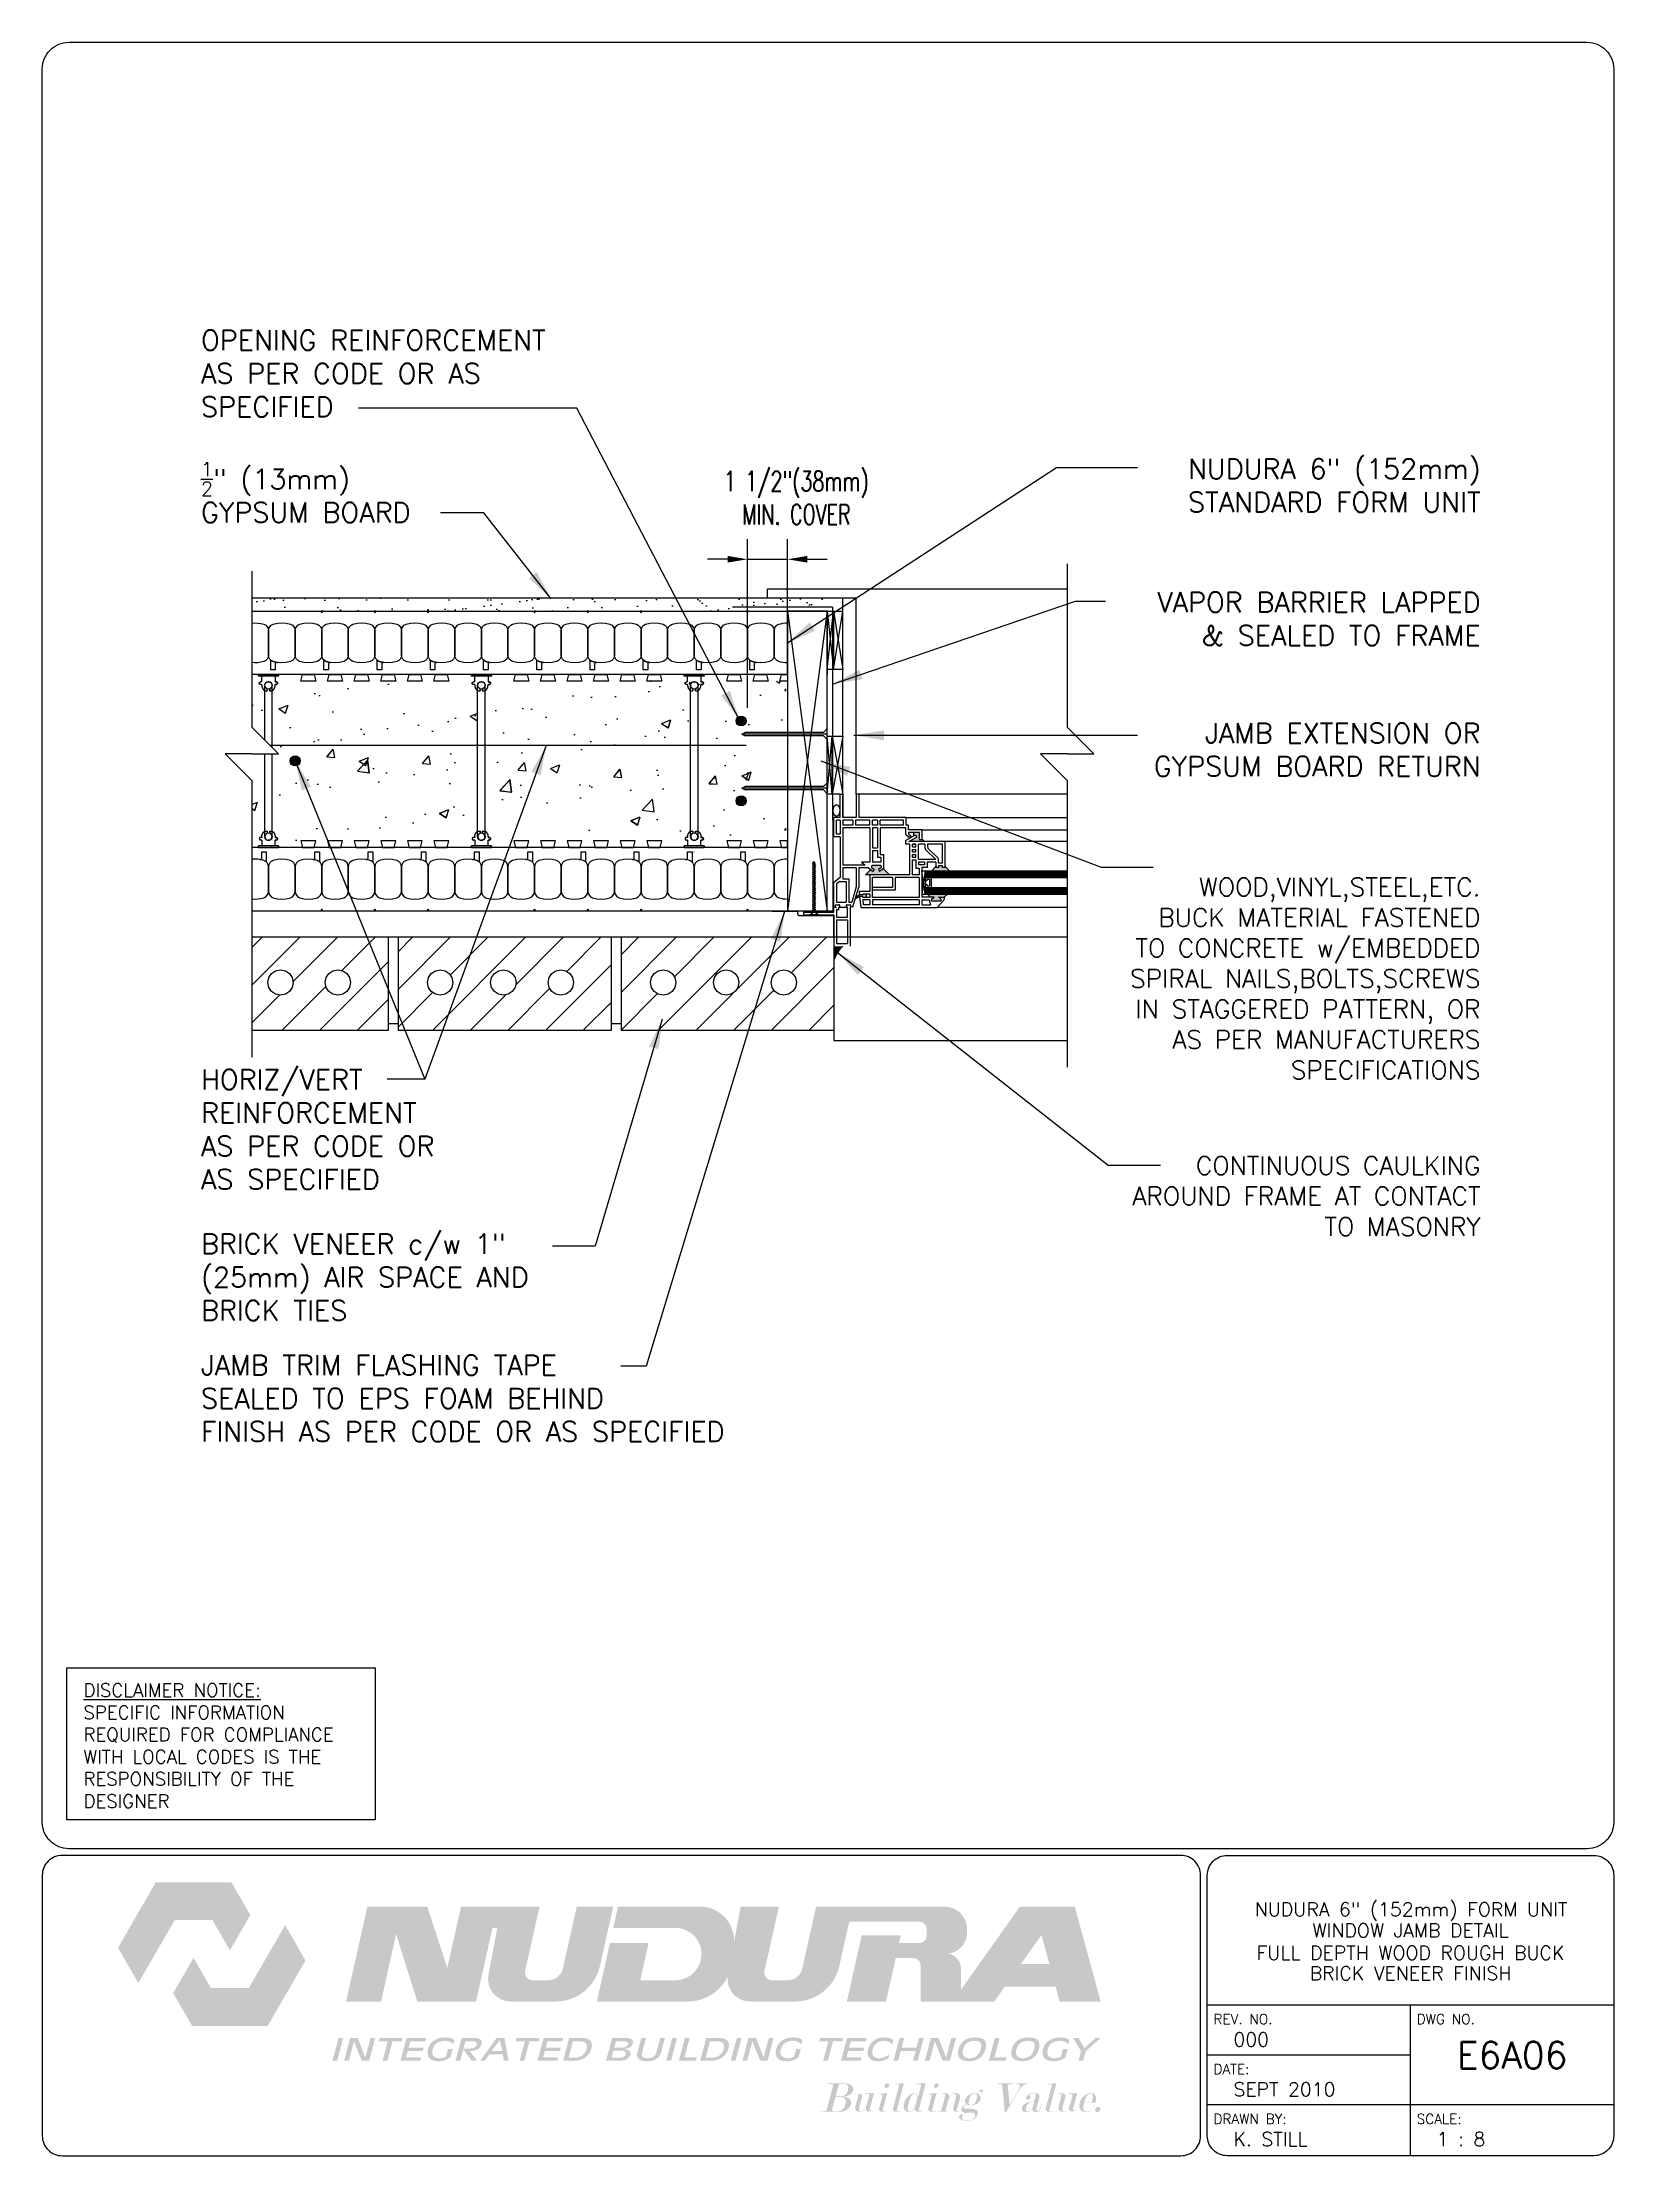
# Paper-space layout 'E6A06' of a CAD drawing. Header units: inches. Extents: x 0.42 to 7.8, y 0.49 to 10.41.
# The model-space entities are those that its viewports show. They can reach past a viewport. Long polylines and large blocks are cut down to what shows.
import ezdxf
from ezdxf.enums import TextEntityAlignment as Align

# ---------------------------------------------------------------- set-up
doc = ezdxf.new("R2010")
doc.units = ezdxf.units.IN
doc.header["$LTSCALE"] = 0.5
doc.header["$MEASUREMENT"] = 0
doc.linetypes.add('DASHED2', pattern=[0.375, 0.25, -0.125])
doc.linetypes.add('HIDDEN2', pattern=[0.1875, 0.125, -0.0625])
for name, color, linetype in [('HATCH', 12, 'Continuous'), ('LINE18', 9, 'Continuous'), ('line25', 2, 'Continuous'), ('LINE3', 3, 'Continuous'), ('LINE50', 5, 'Continuous'), ('LINE9', 9, 'Continuous'), ('LOGO', 7, 'Continuous'), ('TBK_LINE65', 3, 'Continuous'), ('TBK_TEXT', 4, 'Continuous'), ('TEXT', 4, 'Continuous')]:
    doc.layers.add(name, color=color, linetype=linetype)
doc.styles.add('DIM', font='romans.shx', dxfattribs={"width": 0.7})
doc.styles.add('ROMANS', font='romans.shx', dxfattribs={"height": 0.75})
doc.styles.get("Standard").update_dxf_attribs({"font": 'romans.shx', "height": 0.75})
doc.dimstyles.new('ext_12', dxfattribs={"dimscale": 12, "dimtxt": 0.075, "dimasz": 0.09375, "dimexe": 0.09375, "dimexo": 0.0625, "dimgap": 0.0625, "dimtad": 1, "dimdec": 1, "dimzin": 2, "dimdsep": 46, "dimlunit": 4, "dimtxsty": 'DIM', "dimcen": 0.09, "dimdle": 0.09375, "dimclrt": 4, "dimadec": 0, "dimazin": 0, "dimtfac": 1, "dimtdec": 1, "dimtmove": 2, "dimatfit": 3, "dimfxl": 0, "dimfrac": 2, "dimtolj": 1, "dimtzin": 0, "dimarcsym": 0})
doc.dimstyles.new('ext_8', dxfattribs={"dimscale": 8, "dimtxt": 0.09375, "dimasz": 0.09375, "dimexe": 0.09375, "dimexo": 0.0625, "dimgap": 0.0625, "dimtad": 1, "dimdec": 6, "dimzin": 3, "dimdsep": 46, "dimlunit": 4, "dimtxsty": 'DIM', "dimcen": 0.09, "dimdle": 0.09375, "dimclrt": 4, "dimadec": 0, "dimazin": 0, "dimtfac": 1, "dimtdec": 6, "dimtmove": 2, "dimatfit": 3, "dimfxl": 0, "dimfrac": 2, "dimtolj": 1, "dimtzin": 0, "dimarcsym": 0})

psp = doc.layouts.new('E6A06')

# ---------------------------------------------------------------- texts
at = {"layer": 'TBK_TEXT', "color": 7, "style": 'ROMANS'}
for s, p in [('REV. NO.', (5.9215, 1.107)), ('DWG NO.', (6.876, 1.107)), ('DATE:', (5.9215, 0.8726)), ('DRAWN BY:', (5.9215, 0.6382)), ('SCALE:', (6.876, 0.6382))]:
    psp.add_text(s, height=0.04688, dxfattribs=at).set_placement(p)
at = {"layer": 'TEXT', "insert": (0.6134, 2.7065), "char_height": 0.0625, "width": 1.41371, "attachment_point": 1, "style": 'ROMANS'}
psp.add_mtext('{\\Fromans.shx|c1;\\LDISCLAIMER NOTICE:\\l\\PSPECIFIC INFORMATION REQUIRED FOR COMPLIANCE WITH LOCAL CODES IS THE RESPONSIBILITY OF THE DESIGNER}', dxfattribs=at)

msp = doc.modelspace()

# ---------------------------------------------------------------- texts
at = {"layer": 'TEXT', "char_height": 0.75}
for s, insert, width, attachment_point in [('\\A1;OPENING REINFORCEMENT AS PER CODE OR AS SPECIFIED', (47.2867654, 207.5704358), 14.394399541, 4), ('\\A1;{\\H0.7x;\\S1/2;}" (13mm) GYPSUM BOARD\\P ', (47.2867654, 202.4813795), 10.661835817, 4), ('\\A1; NUDURA 6" (152mm) STANDARD FORM UNIT', (95.3688072, 203.365039), 14.394399541, 6), ('\\A1;VAPOR BARRIER LAPPED & SEALED TO FRAME', (95.3688072, 198.3503986), 14.394399541, 6), ('\\A1;JAMB EXTENSION OR GYPSUM BOARD RETURN ', (95.3688072, 193.4375525), 14.394399541, 6), ('{\\H0.9167x;WOOD,VINYL,STEEL,ETC. BUCK MATERIAL FASTENED TO CONCRETE w/EMBEDDED SPIRAL NAILS,BOLTS,SCREWS IN STAGGERED PATTERN, OR AS PER MANUFACTURERS SPECIFICATIONS}', (95.3688072, 184.8416507), 14.394399541, 6), ('{\\H0.9167x;CONTINUOUS CAULKING AROUND FRAME AT CONTACT TO MASONRY}', (95.3688072, 176.668589), 14.394399541, 6)]:
    msp.add_mtext(s, dxfattribs=dict(at, insert=insert, width=width, attachment_point=attachment_point))
at = {"layer": 'TEXT', "char_height": 0.75, "attachment_point": 4, "style": 'ROMANS'}
for s, insert, width in [('HORIZ/VERT \\PREINFORCEMENT \\PAS PER CODE OR \\PAS SPECIFIED', (47.2867654, 179.1713794), 25.899379931), ('BRICK VENEER c/w 1" (25mm) AIR SPACE AND BRICK TIES', (47.2867654, 173.6198217), 15.998976575), ('JAMB TRIM FLASHING TAPE \\PSEALED TO EPS FOAM BEHIND \\PFINISH AS PER CODE OR AS SPECIFIED', (47.2867654, 169.0677482), 25.899379931)]:
    msp.add_mtext(s, dxfattribs=dict(at, insert=insert, width=width))

# ---------------------------------------------------------------- blocks, each defined once
blk = doc.blocks.new('TITLEBLOCK-Tag')
at = {"style": 'ROMANS'}
for tag, height, p in [('TITLE_LINE_1', 0.0625, (0.927, -0.1328)), ('TITLE_LINE_2', 0.0625, (0.9294, -0.2258)), ('CENTRE-LINE-3', 0.0625, (0.927, -0.3246)), ('TITLE_LINE_4', 0.0625, (0.927, -0.4299)), ('TITLE_LINE_5', 0.0625, (0.927, -0.526)), ('DWG', 0.125, (1.4043, -0.9102))]:
    blk.add_attdef(tag, text='', height=height, dxfattribs=at).set_placement(p, align=Align.MIDDLE_CENTER)
for tag, p in [('LATEST_REVISION', (0.0954, -0.8366)), ('REVISION_DATE', (0.0954, -1.071)), ('DRAWN_BY', (0.0954, -1.3053)), ('SCALE', (1.0499, -1.3053))]:
    blk.add_attdef(tag, text='', height=0.0469, dxfattribs=at).set_placement(p, align=Align.MIDDLE_LEFT)
blk = doc.blocks.new('*D3')
at = {"layer": 'Defpoints', "color": 0}
for p in [(69.323, 200.592), (69.323, 195.763), (67.823, 194.516)]:
    blk.add_point(p, dxfattribs=at)
at = {"layer": 'TEXT', "color": 0, "lineweight": -2}
for p, q in [((67.823, 195.016), (67.823, 201.342)), ((69.323, 196.263), (69.323, 201.342)), ((67.073, 200.592), (66.323, 200.592)), ((67.823, 200.592), (69.323, 200.592)), ((70.073, 200.592), (70.823, 200.592))]:
    blk.add_line(p, q, dxfattribs=at)
at = {"layer": 'TEXT', "color": 0}
for points in [[(67.073, 200.717), (67.073, 200.467), (67.823, 200.592)], [(70.073, 200.717), (70.073, 200.467), (69.323, 200.592)]]:
    blk.add_solid(points, dxfattribs=at)
at = {"layer": 'TEXT', "color": 4, "insert": (69.656, 202.903), "char_height": 0.75, "attachment_point": 5, "style": 'DIM'}
blk.add_mtext('\\A1;1 1/2"(38mm)\\PMIN. COVER', dxfattribs=at)
blk = doc.blocks.new('WEB_6_CENTRE_TOP')
for p, q in [((5.688, 0.141), (0, 0.141)), ((5.688, -0.141), (0, -0.141))]:
    blk.add_line(p, q)
for centre in [(0, 0), (5.688, 0)]:
    blk.add_circle(centre, 0.141)
blk = doc.blocks.new('Connector')
blk.add_point((0.271, 0))
at = {"layer": 'LINE9'}
for p, q in [((0, 0.375), (0, -0.375)), ((0.062, -0.375), (0.062, 0.375)), ((0.281, 0.25), (0.062, 0.25))]:
    blk.add_line(p, q, dxfattribs=at)
for points, weights in [([(0.007, 0.375), (0.004, 0.375), (0, 0.375)], [1, 0.972587069138, 0.950305488115]), ([(0.327, 0.343), (0.308, 0.343), (0.281, 0.317), (0.281, 0.297)], [1, 0.85355339, 0.85355339, 1]), ([(0.328, 0.343), (0.327, 0.343), (0.327, 0.343)], [1, 0.70710678, 1]), ([(0.375, 0.297), (0.375, 0.317), (0.348, 0.343), (0.329, 0.343)], [1, 0.85355339, 0.85355339, 1]), ([(0.406, 0.25), (0.546, 0.25), (0.619, 0.131)], [0.958404415409, 0.794674173519, 0.864651571113]), ([(0.619, 0.052), (0.612, 0.049), (0.604, 0.049)], [0.83615024178, 0.892081430621, 1]), ([(0, -0.375), (0.004, -0.375), (0.007, -0.375)], [0.950305488115, 0.972587069138, 1]), ([(0.281, -0.297), (0.281, -0.317), (0.308, -0.343), (0.327, -0.343)], [1, 0.85355339, 0.85355339, 1]), ([(0.327, -0.343), (0.281, -0.343), (0.281, -0.297)], [1, 0.70710678, 1]), ([(0.329, -0.343), (0.348, -0.343), (0.375, -0.317), (0.375, -0.297)], [1, 0.85355339, 0.85355339, 1]), ([(0.375, -0.297), (0.375, -0.343), (0.329, -0.343)], [1, 0.70710678, 1]), ([(0.619, -0.131), (0.546, -0.25), (0.406, -0.25)], [0.864651574428, 0.794674169686, 0.958404415195]), ([(0.604, -0.049), (0.612, -0.049), (0.619, -0.052)], [1, 0.89208144177, 0.836150253337])]:
    blk.add_rational_spline(points, weights, degree=2, dxfattribs=at)
for points, degree in [([(0, 0.375), (0.002, 0.375), (0.005, 0.375), (0.007, 0.375)], 3), ([(0.007, 0.375), (0.021, 0.375), (0.051, 0.375), (0.062, 0.375), (0.062, 0.375)], 3), ([(0.281, 0.25), (0.281, 0.297)], 1), ([(0.327, 0.343), (0.327, 0.343), (0.328, 0.343), (0.328, 0.343)], 3), ([(0.328, 0.343), (0.329, 0.343), (0.329, 0.343), (0.329, 0.343)], 3), ([(0.375, 0.25), (0.375, 0.297)], 1), ([(0.406, 0.25), (0.375, 0.25)], 1), ([(0.406, 0.25), (0.406, 0.25)], 1), ([(0.406, 0.25), (0.406, 0.25)], 1), ([(0.406, 0.25), (0.406, 0.25)], 1), ([(0.406, 0.25), (0.406, 0.25)], 1), ([(0.406, 0.25), (0.406, 0.25)], 1), ([(0.406, 0.25), (0.406, 0.25)], 1), ([(0.406, 0.25), (0.406, 0.25)], 1), ([(0.406, 0.25), (0.406, 0.25)], 1), ([(0.406, 0.25), (0.406, 0.25)], 1), ([(0.406, 0.25), (0.406, 0.25)], 1), ([(0.406, 0.25), (0.406, 0.25)], 1), ([(0.406, 0.25), (0.406, 0.25)], 1), ([(0.406, 0.25), (0.406, 0.25)], 1), ([(0.406, 0.25), (0.406, 0.25)], 1), ([(0.406, 0.25), (0.406, 0.25)], 1), ([(0.406, 0.25), (0.406, 0.25)], 1), ([(0.406, 0.25), (0.406, 0.25)], 1), ([(0.406, 0.25), (0.406, 0.25)], 1), ([(0.406, 0.25), (0.406, 0.25)], 1), ([(0.406, 0.25), (0.406, 0.25)], 1), ([(0.406, 0.25), (0.406, 0.25)], 1), ([(0.406, 0.25), (0.406, 0.25)], 1), ([(0.406, 0.25), (0.406, 0.25)], 1), ([(0.406, 0.25), (0.406, 0.25)], 1), ([(0.604, 0.049), (0.532, 0.049)], 1), ([(0.532, 0.049), (0.532, 0.049)], 1), ([(0.532, 0.049), (0.532, 0.049)], 1), ([(0.532, 0.049), (0.532, 0.049)], 1), ([(0.532, 0.049), (0.532, 0.049)], 1), ([(0.532, 0.049), (0.532, 0.049)], 1), ([(0.532, 0.049), (0.532, 0.049)], 1), ([(0.532, 0.049), (0.532, 0.049)], 1), ([(0.532, 0.049), (0.532, 0.049)], 1), ([(0.532, 0.049), (0.532, 0.049)], 1), ([(0.532, 0.049), (0.532, 0.049)], 1), ([(0.604, 0.049), (0.609, 0.049), (0.614, 0.05), (0.619, 0.052)], 3), ([(0.604, 0.049), (0.604, 0.049)], 1), ([(0.604, 0.049), (0.604, 0.049)], 1), ([(0.604, 0.049), (0.604, 0.049)], 1), ([(0.604, 0.049), (0.604, 0.049)], 1), ([(0.619, 0.131), (0.619, 0.052)], 1), ([(0.619, 0.131), (0.619, 0.131)], 1), ([(0.619, 0.131), (0.619, 0.131)], 1), ([(0.619, 0.131), (0.619, 0.131)], 1), ([(0.619, 0.131), (0.619, 0.131)], 1), ([(0.007, -0.375), (0.005, -0.375), (0.002, -0.375), (0, -0.375)], 3), ([(0.062, -0.375), (0.062, -0.375), (0.051, -0.375), (0.021, -0.375), (0.007, -0.375)], 3), ([(0.062, -0.25), (0.281, -0.25)], 1), ([(0.281, -0.297), (0.281, -0.25)], 1), ([(0.281, -0.25), (0.281, -0.297)], 1), ([(0.328, -0.343), (0.328, -0.343), (0.327, -0.343), (0.327, -0.343)], 3), ([(0.329, -0.343), (0.329, -0.343), (0.329, -0.343), (0.328, -0.343)], 3), ([(0.375, -0.25), (0.375, -0.297)], 1), ([(0.375, -0.297), (0.375, -0.25)], 1), ([(0.406, -0.25), (0.375, -0.25)], 1), ([(0.406, -0.25), (0.406, -0.25)], 1), ([(0.406, -0.25), (0.406, -0.25)], 1), ([(0.406, -0.25), (0.406, -0.25)], 1), ([(0.406, -0.25), (0.406, -0.25)], 1), ([(0.406, -0.25), (0.406, -0.25)], 1), ([(0.406, -0.25), (0.406, -0.25)], 1), ([(0.406, -0.25), (0.406, -0.25)], 1), ([(0.406, -0.25), (0.406, -0.25)], 1), ([(0.406, -0.25), (0.406, -0.25)], 1), ([(0.406, -0.25), (0.406, -0.25)], 1), ([(0.406, -0.25), (0.406, -0.25)], 1), ([(0.532, -0.049), (0.604, -0.049)], 1), ([(0.604, -0.049), (0.58, -0.049), (0.556, -0.049), (0.532, -0.049)], 3), ([(0.532, -0.049), (0.532, -0.049)], 1), ([(0.532, -0.049), (0.532, -0.049)], 1), ([(0.532, -0.049), (0.532, -0.049)], 1), ([(0.532, -0.049), (0.532, -0.049)], 1), ([(0.619, -0.052), (0.614, -0.05), (0.609, -0.049), (0.604, -0.049)], 3), ([(0.604, -0.049), (0.604, -0.049)], 1), ([(0.604, -0.049), (0.604, -0.049)], 1), ([(0.604, -0.049), (0.604, -0.049)], 1), ([(0.604, -0.049), (0.604, -0.049)], 1), ([(0.604, -0.049), (0.604, -0.049)], 1), ([(0.604, -0.049), (0.604, -0.049)], 1), ([(0.604, -0.049), (0.604, -0.049)], 1), ([(0.604, -0.049), (0.604, -0.049)], 1), ([(0.619, -0.052), (0.619, -0.131)], 1), ([(0.619, -0.131), (0.619, -0.131)], 1), ([(0.619, -0.131), (0.619, -0.131)], 1), ([(0.619, -0.131), (0.619, -0.131)], 1), ([(0.619, -0.131), (0.619, -0.131)], 1)]:
    blk.add_open_spline(points, degree=degree, dxfattribs=at)
for points, weights, knots in [([(0.062, 0.375), (0.062, 0.375), (0.046, 0.375), (0.03, 0.375), (0.007, 0.375)], [0.868718858569, 0.861102746415, 1, 0.861102734288, 0.868718859898], [0, 0, 0, 0.5, 0.5, 1, 1, 1]), ([(0.532, 0.049), (0.472, 0.203), (0.333, 0.113), (0.157, 0), (0.333, -0.113), (0.472, -0.203), (0.532, -0.049)], [0.899508922286, 0.599718215298, 1, 0.54226024, 1, 0.599718224335, 0.899508908749], [0, 0, 0, 0.318112, 0.318112, 0.681888, 0.681888, 1, 1, 1]), ([(0.007, -0.375), (0.03, -0.375), (0.046, -0.375), (0.062, -0.375), (0.062, -0.375)], [0.868718859319, 0.861102739573, 1, 0.861102742958, 0.868718858948], [0, 0, 0, 0.5, 0.5, 1, 1, 1])]:
    blk.add_rational_spline(points, weights, degree=2, knots=knots, dxfattribs=at)

# ---------------------------------------------------------------- dimensions: what is measured, and where the dimension line sits
at = {"layer": 'TEXT'}
dim = msp.add_linear_dim(base=(69.3227761, 200.591585), p1=(67.8227761, 194.516024), p2=(69.3227761, 195.7634859), text='<>(38mm)\\PMIN. COVER', dimstyle='ext_8', dxfattribs=at)
dim.commit()
dim.dimension.update_dxf_attribs({"geometry": '*D3', "text_midpoint": (69.6558689, 202.9031545), "dimtype": 160})

# ---------------------------------------------------------------- hatches: boundary and pattern name
at = {"layer": 'HATCH'}
h = msp.add_hatch(dxfattribs=at)
h.set_pattern_fill('AR-SAND', color=256, scale=0.5, style=0)
h.set_pattern_definition([(37.5, (15.678, 40.5089), (-0.0314967, 0.963412), [0, -0.76, 0, -0.85, 0, -0.8125]), (7.5, (15.678, 40.5089), (0.884888, 1.411073), [0, -0.41, 0, -0.685, 0, -0.2625]), (327.5, (15.063, 40.5089), (1.557071, 0.0028295), [0, -0.25, 0, -0.9, 0, -1.175]), (317.5, (15.063, 40.5089), (1.503063, 0.438838), [0, -0.125, 0, -0.59, 0, -0.675])])
h.paths.add_polyline_path([(70.7110623, 199.141024), (56.4151831, 199.141024), (56.4151831, 198.641024), (69.8253142, 198.641024), (70.7110623, 198.641024)])
h.paths.add_polyline_path([(56.4151831, 199.141024), (49.2003142, 199.141024), (49.2003142, 198.641024), (56.4151831, 198.641024)])
h = msp.add_hatch(dxfattribs=at)
h.set_pattern_fill('AR-CONC', color=256, scale=0.5, angle=1, style=0)
h.set_pattern_definition([(51, (15.678, 40.509), (3.59123, -0.251123), [0.375, -4.125]), (356, (15.678, 40.509), (-0.75929, 3.74828), [0.3, -3.3]), (101.4514, (15.9772, 40.488), (2.831944, 3.497155), [0.3187, -3.50571]), (47.1842, (15.6605, 41.5087), (5.34984, -0.73434), [0.5625, -6.1875]), (97.6356, (16.1063, 41.4475), (4.5876, 4.9514), [0.47805, -5.25856]), (352.1842, (15.6605, 41.5087), (4.5876, 4.95141), [0.45, -4.95]), (22, (16.1648, 41.2675), (3.019214, -1.9607), [0.375, -4.125]), (327, (16.1648, 41.2675), (1.15311, 3.64643), [0.3, -3.3]), (72.4514, (16.4164, 41.104), (4.17233, 1.68573), [0.3187, -3.50571]), (38.5, (15.678, 40.5089), (0.031741, 1.665277), [0, -3.26, 0, -3.35, 0, -3.3125]), (8.5, (15.678, 40.5089), (1.28073, 1.994714), [0, -1.91, 0, -3.185, 0, -1.2625]), (328.5, (14.5631, 40.4894), (2.670674, -0.066175), [0, -1.25, 0, -3.9, 0, -5.175]), (318.5, (14.0632, 40.4807), (2.90675, 0.55134), [0, -1.625, 0, -2.59, 0, -3.675])])
edge = h.paths.add_edge_path(flags=16)
edge.add_arc((68.3253142, 191.516024), 0.375, 0, 360)
edge = h.paths.add_edge_path(flags=16)
edge.add_arc((68.3253142, 194.516024), 0.375, 0, 360)
h.paths.add_polyline_path([(57.9661912, 192.4327597), (57.9661912, 190.016024), (65.6849412, 190.016024), (65.6849412, 192.4327597)])
edge = h.paths.add_edge_path()
edge.add_line((57.9661912, 193.5992884), (57.9661912, 192.4327597))
edge.add_line((57.9661912, 192.4327597), (65.6849412, 192.4327597))
edge.add_line((65.6849412, 192.4327597), (65.6849412, 192.6683897))
edge.add_arc((65.8255662, 193.016024), 0.375, 180, 247.975687163, ccw=False)
edge.add_arc((65.8255662, 193.016024), 0.375, 112.024312837, 180, ccw=False)
edge.add_line((65.6849412, 193.3636583), (65.6849412, 193.5992884))
edge.add_line((65.6849412, 193.5992884), (57.9661912, 193.5992884))
h.paths.add_polyline_path([(65.6849412, 193.5992884), (65.6849412, 196.016024), (57.9661912, 196.016024), (57.9661912, 193.5992884)])
h.paths.add_polyline_path([(57.6849412, 193.5992884), (57.6849412, 196.016024), (49.9661912, 196.016024), (49.9661912, 193.5992884)])
edge = h.paths.add_edge_path()
edge.add_line((57.6849412, 192.4327597), (57.6849412, 193.5992884))
edge.add_line((57.6849412, 193.5992884), (49.9661912, 193.5992884))
edge.add_line((49.9661912, 193.5992884), (49.9661912, 193.3636583))
edge.add_arc((49.8255662, 193.016024), 0.375, 0, 67.975687163, ccw=False)
edge.add_arc((49.8255662, 193.016024), 0.375, -67.975687163, 0, ccw=False)
edge.add_line((49.9661912, 192.6683897), (49.9661912, 192.4327597))
edge.add_line((49.9661912, 192.4327597), (57.6849412, 192.4327597))
h.paths.add_polyline_path([(57.6849412, 190.016024), (57.6849412, 192.4327597), (49.9661912, 192.4327597), (49.9661912, 190.016024)])
h.paths.add_polyline_path([(49.6849412, 192.4327597), (49.2003142, 192.4327597), (49.2003142, 190.016024), (49.6849412, 190.016024)])
h.paths.add_polyline_path([(49.6849412, 196.016024), (49.2003142, 196.016024), (49.2003142, 193.5992884), (49.6849412, 193.5992884)])
edge = h.paths.add_edge_path()
edge.add_line((69.8253142, 190.2634859), (69.2707406, 190.2634859))
edge.add_line((69.2707406, 190.2634859), (69.2707406, 190.9210239))
edge.add_line((69.2707406, 190.9210239), (69.1115705, 190.9210183))
edge.add_line((69.1115705, 190.9210183), (68.8877, 191.0022365))
edge.add_line((68.8877, 191.0022365), (69.1121104, 191.0834546))
edge.add_line((69.1121104, 191.0834546), (69.2707406, 191.0834601))
edge.add_line((69.2707406, 191.0834601), (69.2707406, 194.8027538))
edge.add_line((69.2707406, 194.8027538), (69.1115705, 194.8027483))
edge.add_line((69.1115705, 194.8027483), (68.8877, 194.8839664))
edge.add_line((68.8877, 194.8839664), (69.1121104, 194.9651845))
edge.add_line((69.1121104, 194.9651845), (69.2707406, 194.9651901))
edge.add_line((69.2707406, 194.9651901), (69.2707406, 195.7634859))
edge.add_line((69.2707406, 195.7634859), (69.3227761, 196.0134859))
edge.add_line((69.3227761, 196.0134859), (65.9661912, 196.016024))
edge.add_line((65.9661912, 196.016024), (65.9661912, 193.3636583))
edge.add_arc((65.8255662, 193.016024), 0.375, -67.975687163, 67.975687163, ccw=False)
edge.add_line((65.9661912, 192.6683897), (65.9661912, 190.016024))
edge.add_line((65.9661912, 190.016024), (69.8253142, 190.016024))
edge.add_line((69.8253142, 190.016024), (69.8253142, 190.2634859))
h = msp.add_hatch(dxfattribs=at)
h.set_pattern_fill('ANSI31', color=256, scale=8, style=0)
h.set_pattern_definition([(45, (15.4254, 40.5063), (-0.707107, 0.707107), [])])
h.paths.add_polyline_path([(71.0727761, 186.3884859), (70.4845898, 186.3884859), (70.6595068, 186.1057344), (71.0727761, 185.433215)])
edge = h.paths.add_edge_path()
edge.add_arc((69.1834473, 184.6901147), 0.4765505, 0, 360)
edge = h.paths.add_edge_path()
edge.add_arc((67.0234833, 184.6901147), 0.4765505, 0, 360)
h.paths.add_polyline_path([(71.0727761, 185.433215), (70.6595068, 186.1057344), (70.4845898, 186.3884859), (65.8006365, 186.3884859), (65.2436402, 182.8884859), (71.0727761, 182.8884859)])
edge = h.paths.add_edge_path()
edge.add_arc((64.654374, 184.6901147), 0.4765505, 0, 360)
h.paths.add_polyline_path([(65.8006365, 186.3884859), (63.0727761, 186.3884859), (63.0727761, 182.8884859), (65.2436402, 182.8884859)])
edge = h.paths.add_edge_path()
edge.add_arc((60.8084473, 184.6901147), 0.4765505, 0, 360)
edge = h.paths.add_edge_path()
edge.add_arc((58.6484833, 184.6901147), 0.4765505, 0, 360)
edge = h.paths.add_edge_path()
edge.add_arc((56.279374, 184.6901147), 0.4765505, 0, 360)
h.paths.add_polyline_path([(62.6977761, 186.3884859), (54.6977761, 186.3884859), (54.6977761, 182.8884859), (62.6977761, 182.8884859)])
edge = h.paths.add_edge_path()
edge.add_arc((52.4334473, 184.6901147), 0.4765505, 0, 360)
edge = h.paths.add_edge_path()
edge.add_arc((50.2734833, 184.6901147), 0.4765505, 0, 360)
h.paths.add_polyline_path([(49.2003142, 186.3884859), (49.2003142, 182.8884859), (54.3227761, 182.8884859), (54.3227761, 186.3884859)])
h = msp.add_hatch(color=7, dxfattribs=at)
h.dxf.hatch_style = 1
h.paths.add_polyline_path([(71.4105036, 186.0511913), (71.0727761, 186.0511839), (71.0727761, 185.5272105, -0.1516383051)])
at = {"layer": 'LINE3'}
for points in [[(67.7707406, 194.516024, 1), (67.3957406, 194.516024, 1)], [(51.0130662, 193.016024, 1), (50.6380662, 193.016024, 1)], [(67.7707406, 191.516024, 1), (67.3957406, 191.516024, 1)]]:
    msp.add_hatch(color=256, dxfattribs=at).paths.add_polyline_path(points)
at = {"layer": 'LINE9'}
h = msp.add_hatch(color=0, dxfattribs=at)
h.paths.add_polyline_path([(75.08181, 187.7452195, 0.5043242544), (75.0834626, 187.8293488), (74.9951728, 187.8983355), (75.2189236, 187.8983355), (75.336417, 188.0158289), (74.586041, 188.0158289), (74.7035344, 187.8983355), (74.8389228, 187.8983355), (74.7500525, 187.8288952, 0.4999166542), (74.7522856, 187.7452195)])
h.paths.add_polyline_path([(75.4107504, 188.8908289), (75.2556459, 189.0459333), (75.2556459, 189.0158289), (75.1556459, 189.0158289), (75.1556459, 189.0783289), (74.9993959, 189.0783289), (74.9993959, 189.0158289), (74.8993959, 189.0158289), (74.8993959, 189.0459333), (74.7442915, 188.8908289)])
h.paths.add_polyline_path([(74.4762709, 189.9845789), (74.3806459, 190.0802039), (74.3806459, 190.0470789), (74.2806459, 190.0470789), (74.2806459, 190.1095789), (74.2806459, 190.3220789), (74.0714961, 190.3220789), (74.0714961, 190.2078114), (74.1310045, 190.2424686), (74.1813309, 190.1560553), (74.0341134, 190.0703171), (73.9483752, 189.9845789)])
h.paths.add_polyline_path([(73.1599287, 188.7408289), (72.9274142, 188.9733434), (72.7898162, 188.8658289), (72.7456713, 188.9313355), (72.8345416, 189.0007758, 0.4999166542), (72.8323085, 189.0844516), (72.5027841, 189.0844516, 0.5043242544), (72.5011315, 189.0003222), (72.5894213, 188.9313355), (72.5452764, 188.8658289), (72.4572821, 188.9345847), (72.2635262, 188.7408289), (72.4214611, 188.7408289)])
h.paths.add_polyline_path([(72.2866076, 187.8908289), (72.2866076, 188.0158289), (72.1517541, 188.0158289), (72.1517541, 187.9845789), (72.0308393, 187.9845789, 0.0777667154), (71.8909884, 187.8756034), (71.8771323, 187.8290445, -0.0313551349), (72.0374083, 187.9220789), (72.1517541, 187.9220789), (72.1517541, 187.8908289)])

# ---------------------------------------------------------------- linework, layer by layer
at = {"layer": 'HATCH', "color": 6, "linetype": 'DASHED2'}
for p, q in [((71.0217318, 198.786299), (67.2563976, 198.786299)), ((71.0217318, 198.786299), (71.0217318, 188.8908406)), ((71.0484105, 187.3740864), (71.0484105, 190.8908406)), ((69.687416, 187.3544158), (68.739725, 187.3544158)), ((71.0484105, 187.3740864), (68.7530702, 187.3740864)), ((69.718666, 187.2411141), (69.718666, 187.3231658)), ((69.749916, 187.2098641), (71.0625786, 187.2098641)), ((71.0625786, 187.2098641), (71.0625786, 186.9598641))]:
    msp.add_line(p, q, dxfattribs=at)
at = {"layer": 'HATCH'}
for p, q in [((69.3227761, 198.6384859), (70.8227761, 187.3884859)), ((70.8227761, 198.6384859), (69.3227761, 187.3884859)), ((70.8227761, 198.6384859), (71.0537649, 196.4509859)), ((70.8227761, 196.4509859), (71.0537649, 198.6384859)), ((71.0537649, 198.6384859), (71.4097538, 196.4509859)), ((71.0537649, 196.4509859), (71.4097538, 198.6384859)), ((51.5655962, 195.5468506), (51.5655962, 195.5468506)), ((51.7350543, 195.4721856), (51.7350543, 195.4721856)), ((52.8142288, 195.7334599), (52.8142288, 195.7334599)), ((54.3250506, 195.8923327), (54.3250506, 195.8923327)), ((54.7032491, 196.0157759), (54.7032491, 196.0157759)), ((61.275563, 195.460676), (61.275563, 195.460676)), ((61.9635159, 195.4081268), (61.9635159, 195.4081268)), ((62.8602028, 195.431533), (62.8602028, 195.431533)), ((64.1088353, 195.6181424), (64.1088353, 195.6181424)), ((64.1823143, 196.0120146), (64.1823143, 196.0120146)), ((64.5241644, 195.8049297), (64.5241644, 195.8049297)), ((65.6268593, 195.9090737), (65.6849412, 195.9807989)), ((65.6268593, 195.9090737), (65.6849412, 195.9050122)), ((65.9978556, 195.9004584), (65.9978556, 195.9004584)), ((49.2154927, 195.1080647), (49.2154927, 195.1080647)), ((49.5733249, 194.9217628), (49.5733249, 194.9217628)), ((50.2124856, 194.967486), (50.5601796, 195.1079634)), ((50.2124857, 194.9674859), (50.4640868, 194.8040942)), ((50.4642067, 194.8040672), (50.5602997, 195.1079363)), ((52.2439987, 194.855588), (52.2439987, 194.855588)), ((54.9146726, 194.7894133), (54.9146726, 194.7894133)), ((56.853958, 194.6238588), (56.853958, 194.6238588)), ((57.404027, 194.6925151), (57.6849412, 194.8060118)), ((57.4040271, 194.6925151), (57.6556282, 194.5291234)), ((57.5853464, 194.7232385), (57.5853464, 194.7232385)), ((57.6557478, 194.5290907), (57.6849412, 194.6214072)), ((58.3688116, 194.9093373), (58.3688116, 194.9093373)), ((59.3735196, 194.9879796), (59.3735196, 194.9879796)), ((59.7101872, 194.9607601), (59.7101872, 194.9607601)), ((60.2560203, 194.6570638), (60.2560203, 194.6570638)), ((62.9266941, 194.590889), (62.9266941, 194.590889)), ((64.5955684, 194.4175443), (64.9432624, 194.5580217)), ((64.8472889, 194.2541142), (64.943382, 194.5579833)), ((65.3993674, 194.9352571), (65.3993674, 194.9352571)), ((50.6391251, 194.2686396), (50.6391251, 194.2686396)), ((51.7033132, 193.8069087), (51.7033132, 193.8069087)), ((52.5553089, 193.8066599), (52.5553089, 193.8066599)), ((53.3097989, 194.2024648), (53.3097989, 194.2024648)), ((53.4225189, 194.0210617), (53.4225189, 194.0210617)), ((54.2933095, 194.2270559), (54.2933095, 194.2270559)), ((55.4620602, 194.3579986), (55.4620602, 194.3579986)), ((55.9804728, 194.13629), (55.9804728, 194.13629)), ((56.5725344, 194.4918347), (56.5725344, 194.4918347)), ((58.6511466, 194.0701153), (58.6511466, 194.0701153)), ((59.5858646, 193.8325797), (59.5858646, 193.8325797)), ((61.3218205, 194.0039405), (61.3218205, 194.0039405)), ((61.9317749, 193.7428499), (61.9317749, 193.7428499)), ((62.492616, 194.3839184), (62.492616, 194.3839184)), ((63.9924943, 193.9377658), (63.9924943, 193.9377658)), ((64.4924234, 194.1396528), (64.4924234, 194.1396528)), ((64.5955685, 194.4175442), (64.8471696, 194.2541525)), ((64.7171254, 193.9057442), (64.7171254, 193.9057442)), ((65.597368, 194.5247142), (65.597368, 194.5247142)), ((66.2744143, 194.3765172), (66.2744143, 194.3765172)), ((66.6631682, 193.871591), (66.6631682, 193.871591)), ((67.011985, 194.5037737), (67.011985, 194.5037737)), ((70.8227761, 194.0270308), (67.6162225, 194.0270308)), ((71.0037649, 191.7658406), (70.8227761, 193.9458127)), ((70.8227761, 191.7658406), (71.0037649, 193.9458127)), ((71.0037649, 193.9458127), (71.4097538, 191.7658406)), ((71.4097538, 193.9458127), (71.0037649, 191.7658406)), ((50.2848661, 193.5521364), (50.2848661, 193.5521364)), ((51.5334986, 193.7387457), (51.5334986, 193.7387457)), ((52.0212258, 193.1652868), (52.2572209, 193.4567165)), ((52.0212258, 193.1652868), (52.320495, 193.1443598)), ((52.3206137, 193.1443308), (52.2573399, 193.4566875)), ((53.165953, 192.6320088), (53.5482526, 193.0446265)), ((53.2316997, 193.0067854), (53.5793936, 193.1472629)), ((53.2316997, 193.0067854), (53.4833009, 192.8433937)), ((53.4834192, 192.8433643), (53.5795122, 193.1472334)), ((53.6118926, 192.5707702), (53.5483728, 193.0445828)), ((55.6124563, 192.9141635), (55.8484515, 193.2055932)), ((55.9118441, 192.8932046), (55.8485702, 193.2055614)), ((56.6791133, 193.281241), (56.6791133, 193.281241)), ((56.822217, 192.9585819), (56.822217, 192.9585819)), ((58.4294571, 192.9660459), (58.4294571, 192.9660459)), ((59.2036869, 192.6630401), (59.4396821, 192.9544699)), ((59.3417786, 193.3227028), (59.3417786, 193.3227028)), ((59.5030744, 192.6420785), (59.4398006, 192.9544352)), ((61.5794726, 193.4368188), (61.5794726, 193.4368188)), ((62.8281051, 193.6234282), (62.8281051, 193.6234282)), ((67.3391627, 193.2190711), (67.3391627, 193.2190711)), ((50.8656105, 192.1785636), (50.8656105, 192.1785636)), ((51.2937479, 192.2970699), (51.2937479, 192.2970699)), ((53.165953, 192.6320088), (53.6117727, 192.5708139)), ((53.7723619, 192.7299023), (53.7723619, 192.7299023)), ((53.9644217, 192.2308952), (53.9644217, 192.2308952)), ((54.2615685, 192.561779), (54.2615685, 192.561779)), ((55.2918042, 192.4971205), (55.2918042, 192.4971205)), ((55.6124564, 192.9141635), (55.9117256, 192.8932365)), ((56.5404368, 192.6837299), (56.5404368, 192.6837299)), ((56.6350956, 192.1647204), (56.6350956, 192.1647204)), ((58.5157891, 191.8976694), (58.8980886, 192.3102871)), ((58.9617279, 191.8364274), (58.8982081, 192.3102401)), ((59.203687, 192.6630401), (59.5029562, 192.6421132)), ((60.4232411, 192.7318146), (60.770935, 192.8722921)), ((60.4232411, 192.7318145), (60.6748423, 192.5684228)), ((60.6749603, 192.5683878), (60.7710533, 192.8722569)), ((62.7949175, 192.4119168), (62.8117957, 192.4327597)), ((62.7949176, 192.4119168), (63.0941868, 192.3909899)), ((62.8117957, 192.4327597), (63.0309126, 192.7033466)), ((63.0858359, 192.4327597), (63.031031, 192.7033091)), ((63.0943048, 192.3909524), (63.0858359, 192.4327597)), ((64.4324113, 192.6677324), (64.4324113, 192.6677324)), ((64.4606824, 192.474376), (64.4606824, 192.474376)), ((66.3861481, 192.1607935), (66.6221432, 192.4522233)), ((66.3861481, 192.1607935), (66.6854174, 192.1398666)), ((66.5864107, 192.381803), (66.5864107, 192.381803)), ((66.6855351, 192.1398263), (66.6222613, 192.452183)), ((66.9802439, 192.8384968), (66.9802439, 192.8384968)), ((67.6147825, 192.4568437), (67.9624764, 192.5973212)), ((67.6147825, 192.4568437), (67.8663837, 192.293452)), ((67.7737748, 192.2934113), (67.8698678, 192.5972804)), ((67.8350433, 192.5684124), (67.8350433, 192.5684124)), ((49.2003142, 191.378), (49.4070663, 191.4615332)), ((49.3110906, 191.1576379), (49.4071836, 191.461507)), ((50.2527684, 191.7440316), (50.2527684, 191.7440316)), ((51.6715722, 192.1416318), (51.6715722, 192.1416318)), ((52.1417887, 192.0263475), (52.1417887, 192.0263475)), ((58.5157891, 191.8976694), (58.9616087, 191.8364745)), ((58.6189086, 191.5650551), (58.6189086, 191.5650551)), ((59.3057694, 192.0985456), (59.3057694, 192.0985456)), ((59.3100376, 191.6574259), (59.3100376, 191.6574259)), ((60.2987424, 191.4421047), (60.2987424, 191.4421047)), ((61.52566, 192.1163938), (61.52566, 192.1163938)), ((61.5473749, 191.628714), (61.5473749, 191.628714)), ((61.9000339, 192.0775731), (61.9000339, 192.0775731)), ((61.9764433, 192.0323709), (61.9764433, 192.0323709)), ((63.4363952, 191.91103), (63.4363952, 191.91103)), ((63.8656251, 191.16333), (64.2479247, 191.5759477)), ((64.3115633, 191.1020847), (64.2480435, 191.5758973)), ((64.6471171, 191.9661961), (64.6471171, 191.9661961)), ((67.317791, 191.9000214), (67.317791, 191.9000214)), ((70.8227761, 191.9864685), (67.6162225, 191.9864685)), ((49.2003142, 191.229527), (49.3109735, 191.157664)), ((54.2298275, 190.8965022), (54.2298275, 190.8965022)), ((55.2597066, 190.6890157), (55.2597066, 190.6890157)), ((55.7121572, 191.0137164), (55.7121572, 191.0137164)), ((56.2509137, 191.0460849), (56.5986077, 191.1865624)), ((56.2509138, 191.0460849), (56.5025149, 190.8826932)), ((56.5026317, 190.8826614), (56.5987247, 191.1865305)), ((56.790476, 191.293305), (56.790476, 191.293305)), ((57.1487269, 190.9713317), (57.1487269, 190.9713317)), ((63.4424551, 190.7711141), (63.7901491, 190.9115915)), ((63.4424552, 190.771114), (63.6940563, 190.6077223)), ((63.6941728, 190.6076849), (63.7902658, 190.911554)), ((63.8656251, 191.16333), (64.3114448, 191.1021351)), ((64.4289413, 190.8090991), (64.4289413, 190.8090991)), ((66.5543131, 190.5736982), (66.5543131, 190.5736982)), ((66.9485029, 191.17322), (66.9485029, 191.17322)), ((50.8610585, 190.0316333), (50.8610585, 190.0316333)), ((51.6398312, 190.476355), (51.6398312, 190.476355)), ((52.8054058, 190.4623777), (52.8054058, 190.4623777)), ((54.011074, 190.5024063), (54.011074, 190.5024063)), ((61.8682929, 190.4122962), (61.8682929, 190.4122962)), ((65.3056806, 190.3870888), (65.3056806, 190.3870888)), ((67.1848236, 190.2326038), (67.1848236, 190.2326038)), ((74.4964611, 188.8658289), (79.8396019, 188.8658289)), ((74.4964611, 188.8408289), (79.8396019, 188.8408289)), ((74.4964611, 188.8158289), (79.8396019, 188.8158289)), ((74.4964611, 188.7908289), (79.8396019, 188.7908289)), ((74.4964611, 188.7658289), (79.8396019, 188.7658289)), ((74.4964611, 188.7408289), (79.8396019, 188.7408289)), ((74.4964611, 188.7158289), (79.8396019, 188.7158289)), ((74.4964611, 188.6908289), (79.8396019, 188.6908289)), ((74.4964611, 188.6658289), (79.8396019, 188.6658289)), ((74.4964611, 188.2408289), (79.8396019, 188.2408289)), ((74.4964611, 188.2158289), (79.8396019, 188.2158289)), ((74.4964611, 188.1908289), (79.8396019, 188.1908289)), ((74.4964611, 188.1658289), (79.8396019, 188.1658289)), ((74.4964611, 188.1408289), (79.8396019, 188.1408289)), ((74.4964611, 188.1158289), (79.8396019, 188.1158289)), ((74.4964611, 188.0908289), (79.8396019, 188.0908289)), ((74.4964611, 188.0658289), (79.8396019, 188.0658289)), ((74.4964611, 188.0408289), (79.8396019, 188.0408289))]:
    msp.add_line(p, q, dxfattribs=at)
at = {"layer": 'HATCH', "color": 6, "linetype": 'DASHED2'}
for centre, start, end in [((69.687416, 187.3231658), 0, 90), ((69.749916, 187.2411141), 180, 270)]:
    msp.add_arc(centre, 0.03125, start, end, dxfattribs=at)
at = {"layer": 'HATCH'}
msp.add_arc((72.085642, 185.2452062), 1.0513913, 129.951432716, 164.44161627, dxfattribs=at)
at = {"layer": 'LINE18', "linetype": 'HIDDEN2'}
for p, q in [((67.6162225, 194.0270308), (67.7357312, 194.0895308)), ((67.6162225, 194.0270308), (67.7357312, 193.9645308)), ((70.679058, 194.0895308), (67.7357312, 194.0895308)), ((70.679058, 193.9645308), (67.7357312, 193.9645308)), ((67.6162225, 191.9864685), (67.7357312, 192.0489685)), ((67.6162225, 191.9864685), (67.7357312, 191.9239685)), ((70.679058, 192.0489685), (67.7357312, 192.0489685)), ((70.679058, 191.9239685), (67.7357312, 191.9239685))]:
    msp.add_line(p, q, dxfattribs=at)
at = {"layer": 'LINE18'}
for p, q in [((70.679058, 194.0895308), (70.8227761, 194.233249)), ((70.679058, 193.9645308), (70.8227761, 193.8208127)), ((70.679058, 192.0489685), (70.8227761, 192.1926867)), ((70.679058, 191.9239685), (70.8227761, 191.7802504))]:
    msp.add_line(p, q, dxfattribs=at)
at = {"layer": 'line25'}
for p, q in [((69.3227761, 196.2634859), (49.1977761, 196.2634859)), ((69.3227761, 189.7634859), (49.2003142, 189.7634859)), ((65.8020254, 189.5950316), (65.8227761, 189.5950316)), ((71.0727761, 186.3884859), (49.2003142, 186.3884859)), ((54.3227761, 186.3884859), (54.3227761, 182.8884859)), ((54.6977761, 186.3884859), (54.6977761, 182.8884859)), ((54.6977761, 186.3884859), (54.6977761, 182.8884859)), ((62.6977761, 186.3884859), (62.6977761, 182.8884859)), ((63.0727761, 186.3884859), (63.0727761, 182.8884859)), ((63.0727761, 186.3884859), (63.0727761, 182.8884859)), ((54.3227761, 182.8884859), (49.2003142, 182.8884859)), ((54.6977761, 183.1384859), (54.3227761, 183.1384859)), ((62.6977761, 182.8884859), (54.6977761, 182.8884859)), ((63.0727761, 183.1384859), (62.6977761, 183.1384859)), ((71.0727761, 182.8884859), (63.0727761, 182.8884859))]:
    msp.add_line(p, q, dxfattribs=at)
for points in [[(69.3227761, 187.3884859), (70.8227761, 187.3884859), (70.8227761, 198.6384859), (69.3227761, 198.6384859)], [(51.5416101, 196.2634859), (51.6039421, 196.0134859), (51.0416101, 196.0134859), (51.1039421, 196.2634859)], [(52.5416101, 196.2634859), (52.6039421, 196.0134859), (52.0416101, 196.0134859), (52.1039421, 196.2634859)], [(53.5416101, 196.2634859), (53.6039421, 196.0134859), (53.0416101, 196.0134859), (53.1039421, 196.2634859)], [(54.5416101, 196.2634859), (54.6039421, 196.0134859), (54.0416101, 196.0134859), (54.1039421, 196.2634859)], [(55.5416101, 196.2634859), (55.6039421, 196.0134859), (55.0416101, 196.0134859), (55.1039421, 196.2634859)], [(56.5416101, 196.2634859), (56.6039421, 196.0134859), (56.0416101, 196.0134859), (56.1039421, 196.2634859)], [(59.5416101, 196.2634859), (59.6039421, 196.0134859), (59.0416101, 196.0134859), (59.1039421, 196.2634859)], [(60.5416101, 196.2634859), (60.6039421, 196.0134859), (60.0416101, 196.0134859), (60.1039421, 196.2634859)], [(61.5416101, 196.2634859), (61.6039421, 196.0134859), (61.0416101, 196.0134859), (61.1039421, 196.2634859)], [(62.5416101, 196.2634859), (62.6039421, 196.0134859), (62.0416101, 196.0134859), (62.1039421, 196.2634859)], [(63.5416101, 196.2634859), (63.6039421, 196.0134859), (63.0416101, 196.0134859), (63.1039421, 196.2634859)], [(64.5416101, 196.2634859), (64.6039421, 196.0134859), (64.0416101, 196.0134859), (64.1039421, 196.2634859)], [(67.5416101, 196.2634859), (67.6039421, 196.0134859), (67.0416101, 196.0134859), (67.1039421, 196.2634859)], [(68.5416101, 196.2634859), (68.6039421, 196.0134859), (68.0416101, 196.0134859), (68.1039421, 196.2634859)], [(69.3227761, 196.2634859), (69.3227761, 196.0134859), (69.0416101, 196.0134859), (69.1039421, 196.2634859)], [(51.5416101, 189.7634859), (51.6039421, 190.0134859), (51.0416101, 190.0134859), (51.1039421, 189.7634859)], [(52.5416101, 189.7634859), (52.6039421, 190.0134859), (52.0416101, 190.0134859), (52.1039421, 189.7634859)], [(53.5416101, 189.7634859), (53.6039421, 190.0134859), (53.0416101, 190.0134859), (53.1039421, 189.7634859)], [(54.5416101, 189.7634859), (54.6039421, 190.0134859), (54.0416101, 190.0134859), (54.1039421, 189.7634859)], [(55.5416101, 189.7634859), (55.6039421, 190.0134859), (55.0416101, 190.0134859), (55.1039421, 189.7634859)], [(56.5416101, 189.7634859), (56.6039421, 190.0134859), (56.0416101, 190.0134859), (56.1039421, 189.7634859)], [(59.5416101, 189.7634859), (59.6039421, 190.0134859), (59.0416101, 190.0134859), (59.1039421, 189.7634859)], [(60.5416101, 189.7634859), (60.6039421, 190.0134859), (60.0416101, 190.0134859), (60.1039421, 189.7634859)], [(61.5416101, 189.7634859), (61.6039421, 190.0134859), (61.0416101, 190.0134859), (61.1039421, 189.7634859)], [(62.5416101, 189.7634859), (62.6039421, 190.0134859), (62.0416101, 190.0134859), (62.1039421, 189.7634859)], [(63.5416101, 189.7634859), (63.6039421, 190.0134859), (63.0416101, 190.0134859), (63.1039421, 189.7634859)], [(64.5416101, 189.7634859), (64.6039421, 190.0134859), (64.0416101, 190.0134859), (64.1039421, 189.7634859)], [(67.5416101, 189.7634859), (67.6039421, 190.0134859), (67.0416101, 190.0134859), (67.1039421, 189.7634859)], [(68.5416101, 189.7634859), (68.6039421, 190.0134859), (68.0416101, 190.0134859), (68.1039421, 189.7634859)], [(69.3227761, 189.7634859), (69.3227761, 190.0134859), (69.0416101, 190.0134859), (69.1039421, 189.7634859)]]:
    msp.add_lwpolyline(points, close=True, dxfattribs=at)
for centre in [(50.2734833, 184.6901147), (52.4334473, 184.6901147), (56.279374, 184.6901147), (58.6484833, 184.6901147), (60.8084473, 184.6901147), (64.654374, 184.6901147), (67.0234833, 184.6901147), (69.1834473, 184.6901147)]:
    msp.add_circle(centre, 0.4765505, dxfattribs=at)
at = {"layer": 'LINE3'}
msp.add_line((67.7707406, 193.5992884), (49.8826748, 193.5992884), dxfattribs=at)
for centre in [(67.5832406, 194.516024), (50.8255662, 193.016024), (67.5832406, 191.516024)]:
    msp.add_circle(centre, 0.1875, dxfattribs=at)
at = {"layer": 'LINE50'}
for p, q in [((49.1977761, 198.6384859), (70.8227761, 198.6384859)), ((70.8227761, 198.6384859), (70.8227761, 196.2634859)), ((49.1977761, 187.3884859), (70.8227761, 187.3884859))]:
    msp.add_line(p, q, dxfattribs=at)
at = {"layer": 'LINE9'}
for p, q in [((49.2003142, 200.141024), (49.2003142, 194.281649)), ((79.8396019, 200.4251862), (79.8396019, 194.281649)), ((68.5753142, 199.4822359), (79.8396019, 199.4822359)), ((68.5753142, 199.141024), (68.5753142, 199.4822359)), ((49.2003142, 199.141024), (71.9097538, 199.141024)), ((70.8227761, 198.6384859), (71.4097538, 198.6384859)), ((71.0537649, 198.6384859), (71.0537649, 196.4509859)), ((71.4097538, 190.8908406), (71.4097538, 199.1384859)), ((71.9097538, 191.7658406), (71.9097538, 199.1384859)), ((71.4097538, 196.4509859), (70.8227761, 196.4509859)), ((49.6821064, 193.7998568), (49.6821064, 195.8575211)), ((49.9633564, 193.5186068), (49.9633564, 195.8575211)), ((50.2003142, 193.281649), (49.2003142, 194.281649)), ((70.8227761, 193.9458127), (71.4097538, 193.9458127)), ((71.0037649, 191.7658406), (71.0037649, 193.9458127)), ((80.8396019, 193.281649), (79.8396019, 194.281649)), ((48.2003142, 193.281649), (49.2003142, 192.281649)), ((49.2003142, 193.281649), (48.2003142, 193.281649)), ((49.2003142, 193.281649), (50.2003142, 193.281649)), ((49.6821064, 190.1695211), (49.6821064, 193.281649)), ((49.9633564, 190.1695211), (49.9633564, 193.281649)), ((79.8396019, 193.281649), (78.8396019, 193.281649)), ((78.8396019, 193.281649), (79.8396019, 192.281649)), ((79.8396019, 193.281649), (80.8396019, 193.281649)), ((49.2003142, 192.281649), (49.2003142, 181.8884859)), ((79.8396019, 192.281649), (79.8396019, 181.5134859)), ((71.3097538, 191.7658406), (70.8227761, 191.7658406)), ((71.3097538, 190.8908406), (71.3097538, 191.7658406)), ((71.3097538, 191.7658406), (71.4097538, 191.7658406)), ((71.4097538, 191.7658406), (71.4097538, 190.8908406)), ((71.9097538, 191.7658406), (71.9097538, 190.8908406)), ((72.0097538, 191.7658406), (71.9097538, 191.7658406)), ((71.9097538, 191.7658406), (71.9097538, 190.8908406)), ((79.8396019, 191.7661422), (72.0097538, 191.7658406)), ((72.0097538, 191.7658406), (72.0097538, 190.8908406)), ((71.0727761, 190.1595906), (71.0727761, 190.8908406)), ((71.3097538, 190.8908406), (71.0727761, 190.8908406)), ((71.1727761, 190.2595906), (71.1727761, 190.7908406)), ((71.3097538, 190.7908406), (71.1727761, 190.7908406)), ((71.3097538, 190.7908406), (71.3097538, 190.2595906)), ((71.9097538, 190.8908406), (71.4097538, 190.8908406)), ((71.7847538, 190.7908406), (71.4097538, 190.7908406)), ((71.4097538, 190.7908406), (71.4097538, 190.6033406)), ((71.7847538, 190.6033406), (71.4097538, 190.6033406)), ((71.7847538, 190.7908406), (71.7847538, 190.6033406)), ((72.4214611, 190.7908406), (71.8847538, 190.7908406)), ((71.8847538, 190.7908406), (71.8847538, 190.6033406)), ((72.4214611, 190.6033406), (71.8847538, 190.6033406)), ((73.7847538, 190.8908406), (72.0134165, 190.8908406)), ((72.4214611, 190.6033406), (72.4214611, 190.7908406)), ((72.5214611, 190.6033406), (72.5214611, 190.7908406)), ((72.7089611, 190.7908406), (72.5214611, 190.7908406)), ((72.7089611, 190.6033406), (72.5214611, 190.6033406)), ((72.7089611, 190.7908406), (72.7089611, 190.6033406)), ((73.6847538, 190.7908406), (72.8089611, 190.7908406)), ((72.8089611, 190.6033406), (72.8089611, 190.7908406)), ((73.6847538, 190.6033406), (72.8089611, 190.6033406)), ((73.6847538, 190.6033406), (73.6847538, 190.7908406)), ((73.7847538, 190.6033406), (73.7847538, 190.8908406)), ((73.7847538, 190.8908406), (79.8396019, 190.8908406)), ((73.8722538, 190.6033406), (73.7847538, 190.6033406)), ((73.8722538, 190.4220789), (73.8722538, 190.6033406)), ((71.3097538, 190.1595906), (71.0727761, 190.1595906)), ((71.3097538, 190.2595906), (71.1727761, 190.2595906)), ((71.3097538, 190.1595906), (71.3097538, 188.6349828)), ((72.4214611, 190.5033406), (71.4097538, 190.5033406)), ((71.4097538, 190.5033406), (71.4097538, 189.1033406)), ((71.4097538, 190.5033406), (71.4097538, 190.1595906)), ((72.4214611, 190.5033406), (72.4214611, 189.2093332)), ((72.7089611, 190.5033406), (72.5214611, 190.5033406)), ((72.5214611, 190.5033406), (72.5214611, 189.7533406)), ((72.7089611, 190.5033406), (72.7089611, 189.7533406)), ((73.7722538, 190.5033406), (72.8089611, 190.5033406)), ((72.8089611, 190.5033406), (72.8089611, 189.5033406)), ((73.7556459, 190.0238629), (74.1310045, 190.2424686)), ((73.7556459, 190.0238629), (73.7556459, 189.8845789)), ((73.9214611, 189.8845789), (73.7556459, 189.8845789)), ((73.7722538, 190.2533406), (73.7722538, 190.5033406)), ((73.7722538, 190.2533406), (73.9163987, 190.1407105)), ((74.3806459, 190.4220789), (73.8722538, 190.4220789)), ((74.2806459, 190.3220789), (73.8722538, 190.3220789)), ((73.8722538, 190.3220789), (73.8722538, 190.2752039)), ((73.8722538, 190.2752039), (73.9605436, 190.2062172)), ((73.8868959, 189.9845789), (74.1813309, 190.1560553)), ((75.2556459, 189.9845789), (73.8868959, 189.9845789)), ((73.9605436, 190.2062172), (73.9163987, 190.1407105)), ((73.9214611, 188.7408289), (73.9214611, 189.8845789)), ((74.0341134, 190.0703171), (73.9483752, 189.9845789)), ((74.0214611, 189.7908289), (74.0214611, 189.8845789)), ((74.1464611, 189.8845789), (74.0214611, 189.8845789)), ((74.0214611, 189.8845789), (74.1464611, 189.8845789)), ((74.0214611, 189.7908289), (74.1464611, 189.7908289)), ((74.0714961, 190.2078114), (74.0714961, 190.3220789)), ((74.1310045, 190.2424686), (74.1813309, 190.1560553)), ((74.1464611, 189.7908289), (74.1464611, 189.8845789)), ((74.2464611, 189.3095789), (74.2464611, 189.8845789)), ((74.4931459, 189.8845789), (74.2464611, 189.8845789)), ((74.2806459, 190.0470789), (74.2806459, 190.3220789)), ((74.2806459, 190.0470789), (74.2806459, 190.1095789)), ((74.3806459, 190.0470789), (74.2806459, 190.0470789)), ((74.3806459, 190.0470789), (74.3806459, 190.4220789)), ((74.3806459, 190.4220789), (79.8396019, 190.4220789)), ((74.3806459, 190.0802039), (74.4762709, 189.9845789)), ((74.4931459, 189.8845789), (74.4931459, 189.7505935)), ((75.1556459, 189.8845789), (74.5931459, 189.8845789)), ((74.5931459, 189.8845789), (74.5931459, 189.7934052)), ((75.1556459, 189.1783289), (75.1556459, 189.8845789)), ((79.8396019, 189.9847768), (75.2556459, 189.9847768)), ((75.2556459, 189.0158289), (75.2556459, 189.9845789)), ((70.3906922, 189.1252017), (70.2656922, 189.1920354)), ((70.3906922, 189.0543291), (70.2656922, 189.1211627)), ((70.3906922, 188.9834564), (70.2656922, 189.0502901)), ((70.3906922, 188.9125837), (70.2656922, 188.9794174)), ((70.2969422, 189.1751424), (70.3281922, 189.2376424)), ((70.2969422, 187.3376424), (70.2969422, 189.1751424)), ((70.3594422, 189.1751424), (70.3281922, 189.2376424)), ((70.3594422, 187.3376424), (70.3594422, 189.1751424)), ((72.2413069, 189.1033406), (71.4097538, 189.1033406)), ((71.9097538, 189.0033406), (71.4097538, 189.0033406)), ((71.4097538, 189.0033406), (71.4097538, 188.5889541)), ((71.9097538, 189.0033406), (71.9097538, 188.2892415)), ((72.3692878, 189.0033406), (72.0097538, 189.0033406)), ((72.0097538, 189.0033406), (72.0097538, 188.274677)), ((72.4214611, 189.2093332), (72.1056565, 189.2093332)), ((72.1056565, 189.2093332), (72.2413069, 189.1033406)), ((72.3692878, 189.0033406), (72.5452764, 188.8658289)), ((72.5011315, 189.0003222), (72.5894213, 188.9313355)), ((72.8323085, 189.0844516), (72.5027841, 189.0844516)), ((72.5214611, 189.7533406), (72.7089611, 189.7533406)), ((72.5214611, 189.6533406), (72.5214611, 189.2093332)), ((72.5214611, 189.6533406), (72.7089611, 189.6533406)), ((72.8339611, 189.2093332), (72.5214611, 189.2093332)), ((72.7089611, 189.6533406), (72.7089611, 189.4033406)), ((72.7089611, 189.4033406), (72.8339611, 189.4033406)), ((72.8339611, 189.0003222), (72.7456713, 188.9313355)), ((72.9339611, 188.9784589), (72.7898162, 188.8658289)), ((72.8089611, 189.5033406), (72.9339611, 189.5033406)), ((72.8339611, 189.4033406), (72.8339611, 189.2093332)), ((72.9339611, 189.5033406), (72.9339611, 188.9784589)), ((74.0214611, 189.5970789), (74.0214611, 189.6908289)), ((74.0214611, 189.6908289), (74.1464611, 189.6908289)), ((74.0214611, 189.5970789), (74.1464611, 189.5970789)), ((74.0214611, 189.4033289), (74.0214611, 189.4970789)), ((74.0214611, 189.4970789), (74.1464611, 189.4970789)), ((74.0214611, 189.4033289), (74.1464611, 189.4033289)), ((74.0214611, 188.7408289), (74.0214611, 189.3033289)), ((74.0214611, 189.3033289), (74.1464611, 189.3033289)), ((74.1464611, 189.5970789), (74.1464611, 189.6908289)), ((74.1464611, 189.4033289), (74.1464611, 189.4970789)), ((74.1464611, 189.3033289), (74.1464611, 188.9908289)), ((74.1464611, 188.9908289), (74.2714611, 188.9908289)), ((74.8993959, 189.3095789), (74.2464611, 189.3095789)), ((74.2464611, 189.2095789), (74.2464611, 189.1095789)), ((74.4714611, 189.2095789), (74.2464611, 189.2095789)), ((74.4714611, 189.1095789), (74.2464611, 189.1095789)), ((74.2714611, 188.9908289), (74.2714611, 188.7408289)), ((74.3714611, 189.0095789), (74.3714611, 187.8983355)), ((74.5714611, 189.0095789), (74.3714611, 189.0095789)), ((74.4714611, 189.2095789), (74.4714611, 189.1095789)), ((74.5318695, 189.6601425), (74.8993959, 189.3095789)), ((74.5714611, 189.2095789), (74.5714611, 189.0095789)), ((74.8993959, 189.2095789), (74.5714611, 189.2095789)), ((74.6318695, 189.7029542), (74.9606723, 189.389327)), ((74.8993959, 189.0459333), (74.7442915, 188.8908289)), ((74.8993959, 189.2095789), (74.8993959, 189.0158289)), ((74.9993959, 189.0158289), (74.8993959, 189.0158289)), ((74.9993959, 189.1783289), (74.9993959, 189.298876)), ((75.1556459, 189.1783289), (74.9993959, 189.1783289)), ((75.1556459, 189.0783289), (74.9993959, 189.0783289)), ((74.9993959, 189.0783289), (74.9993959, 189.0158289)), ((75.1556459, 189.0158289), (75.1556459, 189.0783289)), ((75.2556459, 189.0158289), (75.1556459, 189.0158289)), ((75.2556459, 189.0459333), (75.4107504, 188.8908289)), ((70.3906922, 188.8417111), (70.2656922, 188.9085447)), ((70.3906922, 188.8417111), (70.2656922, 188.9085447)), ((70.3906922, 188.7708384), (70.2656922, 188.8376721)), ((70.3906922, 188.6999657), (70.2656922, 188.7667994)), ((70.3906922, 188.6290931), (70.2656922, 188.6959267)), ((70.3906922, 188.5582204), (70.2656922, 188.6250541)), ((70.3906922, 188.4873477), (70.2656922, 188.5541814)), ((70.3906922, 188.4164751), (70.2656922, 188.4833087)), ((70.3906922, 188.3456024), (70.2656922, 188.4124361)), ((70.3906922, 188.2747297), (70.2656922, 188.3415634)), ((70.3906922, 188.2038571), (70.2656922, 188.2706907)), ((70.3906922, 188.1329844), (70.2656922, 188.1998181)), ((71.3097538, 188.6349828), (71.0727761, 188.4456747)), ((71.0727761, 187.3376424), (71.0727761, 188.4456747)), ((71.2871732, 188.4889541), (71.1727761, 188.3975688)), ((71.1727761, 188.3975688), (71.1727761, 187.7134859)), ((71.2871732, 188.4889541), (71.5347538, 188.4889541)), ((71.4097538, 188.5889541), (71.6347538, 188.5889541)), ((71.5347538, 188.4889541), (71.5347538, 187.7134859)), ((71.6347538, 188.5889541), (71.6347538, 187.7134859)), ((71.9097538, 188.2892415), (71.7384073, 187.7134859)), ((71.787623, 187.528277), (72.0097538, 188.274677)), ((72.4572821, 188.9345847), (72.2635262, 188.7408289)), ((72.4214611, 188.7408289), (72.2635262, 188.7408289)), ((73.9214611, 188.7408289), (72.4214611, 188.7408289)), ((72.4214611, 188.7408289), (72.4214611, 188.1158289)), ((73.2714611, 188.6408289), (72.5214611, 188.6408289)), ((72.5214611, 187.8908289), (72.5214611, 188.6408289)), ((73.2714611, 188.2658289), (72.5214611, 188.2658289)), ((72.5894213, 188.9313355), (72.5452764, 188.8658289)), ((72.7456713, 188.9313355), (72.7898162, 188.8658289)), ((72.9274142, 188.9733434), (73.1599287, 188.7408289)), ((73.2714611, 188.6408289), (73.2714611, 188.3666863)), ((73.2714611, 188.6408289), (73.2714611, 188.2658289)), ((74.2714611, 188.6408289), (73.3714611, 188.6408289)), ((73.3714611, 188.6408289), (73.3714611, 188.1658289)), ((74.2714611, 188.7408289), (74.0214611, 188.7408289)), ((74.2714611, 188.7408289), (74.0214611, 188.7408289)), ((74.2714611, 188.6408289), (74.2714611, 187.8908289)), ((74.3714611, 188.8908289), (79.8396019, 188.8908289)), ((74.3714611, 188.8908289), (74.3714611, 188.6408289)), ((74.4964611, 188.8908289), (74.3714611, 188.0158289)), ((74.4964611, 188.0158289), (74.3714611, 188.8908289)), ((74.4964611, 188.8908289), (74.4964611, 188.0158289)), ((74.4964611, 188.6408289), (79.8396019, 188.6408289)), ((74.4964611, 188.5158289), (74.5589611, 188.5158289)), ((74.4964611, 188.3908289), (74.5589611, 188.3908289)), ((74.4964611, 188.2658289), (79.8396019, 188.2658289)), ((74.5589611, 188.5783289), (74.6589611, 188.5783289)), ((74.5589611, 188.5783289), (74.5589611, 188.5158289)), ((74.5589611, 188.3908289), (74.5589611, 188.3283289)), ((74.5589611, 188.3283289), (74.6589611, 188.3283289)), ((74.6589611, 188.5783289), (74.6589611, 188.3283289)), ((74.7214611, 188.6408289), (74.7214611, 188.2658289)), ((70.3906922, 188.0621117), (70.2656922, 188.1289454)), ((70.3906922, 187.9912391), (70.2656922, 188.0580727)), ((70.3906922, 187.9203664), (70.2656922, 187.9872001)), ((70.3906922, 187.8494937), (70.2656922, 187.9163274)), ((70.3906922, 187.7786211), (70.2656922, 187.8454547)), ((70.3906922, 187.7077484), (70.2656922, 187.7745821)), ((70.3906922, 187.6368757), (70.2656922, 187.7037094)), ((70.3906922, 187.5660031), (70.2656922, 187.6328368)), ((70.3906922, 187.4951304), (70.2656922, 187.5619641)), ((70.3906922, 187.4242577), (70.2656922, 187.4910914)), ((70.3906922, 187.3533851), (70.2656922, 187.4202188)), ((71.1687394, 187.5092699), (71.0727761, 187.4951916)), ((71.14559, 187.6134859), (71.260897, 187.6134859)), ((71.1727761, 187.7134859), (71.5347538, 187.7134859)), ((71.1727761, 187.4194049), (71.1727761, 187.1509859)), ((71.1727761, 187.4194049), (71.1727761, 187.1509859)), ((71.2451202, 187.4194049), (71.1727761, 187.4194049)), ((71.5879905, 187.5095446), (71.2451202, 187.5095446)), ((71.2451202, 187.5095446), (71.2451202, 187.4194049)), ((71.5608044, 187.6134859), (71.6761113, 187.6134859)), ((71.5835479, 187.1509859), (71.5835479, 187.5095446)), ((71.6347538, 187.7134859), (71.7384073, 187.7134859)), ((71.787623, 187.528277), (71.6772979, 187.5141987)), ((71.6772979, 187.5141987), (71.6772979, 186.0511839)), ((72.0170443, 188.1158289), (72.0308393, 187.9845789)), ((72.4214611, 188.1158289), (72.0170443, 188.1158289)), ((72.1517541, 187.9845789), (72.0308393, 187.9845789)), ((72.0374083, 187.9220789), (72.0814207, 187.5033289)), ((72.1517541, 187.9220789), (72.0374083, 187.9220789)), ((72.0814207, 187.5033289), (74.9526461, 187.5033289)), ((72.4214611, 188.0158289), (72.1517541, 188.0158289)), ((72.1517541, 187.9845789), (72.1517541, 188.0158289)), ((72.1517541, 187.8908289), (72.1517541, 187.9220789)), ((72.4214611, 187.8908289), (72.1517541, 187.8908289)), ((72.4214611, 187.7908289), (72.1517541, 187.7908289)), ((72.1517541, 187.7908289), (72.1714611, 187.6033289)), ((72.4214611, 187.6033289), (72.1714611, 187.6033289)), ((72.2866076, 188.0158289), (72.2866076, 187.8908289)), ((72.4214611, 188.0158289), (72.4214611, 187.8908289)), ((72.4214611, 187.7908289), (72.4214611, 187.6033289)), ((73.3714611, 188.1658289), (72.5214611, 188.1658289)), ((74.2714611, 187.8908289), (72.5214611, 187.8908289)), ((74.2714611, 187.7908289), (72.5214611, 187.7908289)), ((72.5214611, 187.7908289), (72.5214611, 187.6033289)), ((74.2714611, 187.6033289), (72.5214611, 187.6033289)), ((74.2714611, 187.7908289), (74.2714611, 187.6033289)), ((74.3714611, 188.0158289), (79.8396019, 188.0158289)), ((74.8389228, 187.8983355), (74.3714611, 187.8983355)), ((74.3714611, 187.7983355), (74.6454468, 187.7983355)), ((74.3714611, 187.7983355), (74.3714611, 187.6033289)), ((74.3714611, 187.6033289), (74.698332, 187.6033289)), ((74.7035344, 187.8983355), (74.586041, 188.0158289)), ((74.6454468, 187.7983355), (74.698332, 187.6033289)), ((74.750633, 187.8293488), (74.8389228, 187.8983355)), ((75.08181, 187.7452195), (74.7522856, 187.7452195)), ((75.2038504, 187.7861321), (74.9526461, 187.5033289)), ((79.8396019, 187.5037703), (74.9526461, 187.5033289)), ((75.0834626, 187.8293488), (74.9951728, 187.8983355)), ((74.9951728, 187.8983355), (75.2189236, 187.8983355)), ((75.2189236, 187.8983355), (75.2038504, 187.7861321)), ((75.2189236, 187.8983355), (75.336417, 188.0158289)), ((69.9227761, 187.3376424), (71.0727761, 187.3376424)), ((69.9227761, 187.3376424), (69.9227761, 187.2376424)), ((69.9227761, 187.2376424), (71.0727761, 187.2376424)), ((70.1719422, 187.2376424), (70.2969422, 187.3376424)), ((70.4844422, 187.2376424), (70.1719422, 187.2376424)), ((70.4844422, 187.2376424), (70.1719422, 187.2376424)), ((70.4844422, 187.2376424), (70.3594422, 187.3376424)), ((71.0727761, 186.3884859), (71.0727761, 187.2376424)), ((71.0727761, 187.2376424), (71.0727761, 182.5134859)), ((71.1727761, 187.1509859), (71.5835479, 187.1509859)), ((71.1727761, 187.0509859), (71.1727761, 186.1509859)), ((71.1727761, 187.0509859), (71.5835479, 187.0509859)), ((71.5835479, 187.0509859), (71.5835479, 186.1509859)), ((79.8396019, 186.3886771), (71.0727761, 186.3884859)), ((71.1727761, 186.1509859), (71.5835479, 186.1509859)), ((71.0727761, 182.5134859), (79.8397854, 182.5134859))]:
    msp.add_line(p, q, dxfattribs=at)
for points in [[(51.7915261, 198.6384859), (51.8227761, 198.5740011), (51.8540261, 198.6384859)], [(53.7915261, 198.6384859), (53.8227761, 198.5740011), (53.8540261, 198.6384859)], [(55.7915261, 198.6384859), (55.8227761, 198.5740011), (55.8540261, 198.6384859)], [(59.7915261, 198.6384859), (59.8227761, 198.5740011), (59.8540261, 198.6384859)], [(61.7915261, 198.6384859), (61.8227761, 198.5740011), (61.8540261, 198.6384859)], [(63.7915261, 198.6384859), (63.8227761, 198.5740011), (63.8540261, 198.6384859)], [(67.7915261, 198.6384859), (67.8227761, 198.5740011), (67.8540261, 198.6384859)], [(51.7915261, 187.3884859), (51.8227761, 187.4529707), (51.8540261, 187.3884859)], [(53.7915261, 187.3884859), (53.8227761, 187.4529707), (53.8540261, 187.3884859)], [(55.7915261, 187.3884859), (55.8227761, 187.4529707), (55.8540261, 187.3884859)], [(59.7915261, 187.3884859), (59.8227761, 187.4529707), (59.8540261, 187.3884859)], [(61.7915261, 187.3884859), (61.8227761, 187.4529707), (61.8540261, 187.3884859)], [(63.7915261, 187.3884859), (63.8227761, 187.4529707), (63.8540261, 187.3884859)], [(67.7915261, 187.3884859), (67.8227761, 187.4529707), (67.8540261, 187.3884859)]]:
    msp.add_lwpolyline(points, close=True, dxfattribs=at)
for points in [[(49.1977761, 198.1936074, -0.1080897437), (49.6496992, 198.1494397, -0.3253046293), (49.8227761, 197.9115682), (49.8227761, 196.9904036, -0.3253046293), (49.6496992, 196.7525322, -0.1080897437), (49.1977761, 196.7083645)], [(69.3227761, 196.7009859, -0.0783514242), (68.995853, 196.7525322, -0.3253046293), (68.8227761, 196.9904036), (68.8227761, 197.9115682, -0.3253046293), (68.995853, 198.1494397, -0.0783514242), (69.3227761, 198.2009859, -0.0783514242)], [(49.1977761, 187.8333645, 0.1080897437), (49.6496992, 187.8775322, 0.3253046293), (49.8227761, 188.1154036), (49.8227761, 189.0365682, 0.3253046293), (49.6496992, 189.2744397, 0.1074814742), (49.2003142, 189.318905, 0.1074814742)], [(69.3227761, 189.3259859, 0.0783514242), (68.995853, 189.2744397, 0.3253046293), (68.8227761, 189.0365682), (68.8227761, 188.1154036, 0.3253046293), (68.995853, 187.8775322, 0.0783514242), (69.3227761, 187.8259859, 0.0783514242)]]:
    msp.add_lwpolyline(points, format="xyb", dxfattribs=at)
for points in [[(50.6496992, 196.7525322, -0.1576707808), (49.995853, 196.7525322, -0.3253046293), (49.8227761, 196.9904036), (49.8227761, 197.9115682, -0.3253046293), (49.995853, 198.1494397, -0.1576707808), (50.6496992, 198.1494397, -0.3253046293), (50.8227761, 197.9115682), (50.8227761, 196.9904036, -0.3253046293)], [(51.6496992, 196.7525322, -0.1576707808), (50.995853, 196.7525322, -0.3253046293), (50.8227761, 196.9904036), (50.8227761, 197.9115682, -0.3253046293), (50.995853, 198.1494397, -0.1576707808), (51.6496992, 198.1494397, -0.3253046293), (51.8227761, 197.9115682), (51.8227761, 196.9904036, -0.3253046293)], [(52.6496992, 196.7525322, -0.1576707808), (51.995853, 196.7525322, -0.3253046293), (51.8227761, 196.9904036), (51.8227761, 197.9115682, -0.3253046293), (51.995853, 198.1494397, -0.1576707808), (52.6496992, 198.1494397, -0.3253046293), (52.8227761, 197.9115682), (52.8227761, 196.9904036, -0.3253046293)], [(53.6496992, 196.7525322, -0.1576707808), (52.995853, 196.7525322, -0.3253046293), (52.8227761, 196.9904036), (52.8227761, 197.9115682, -0.3253046293), (52.995853, 198.1494397, -0.1576707808), (53.6496992, 198.1494397, -0.3253046293), (53.8227761, 197.9115682), (53.8227761, 196.9904036, -0.3253046293)], [(54.6496992, 196.7525322, -0.1576707808), (53.995853, 196.7525322, -0.3253046293), (53.8227761, 196.9904036), (53.8227761, 197.9115682, -0.3253046293), (53.995853, 198.1494397, -0.1576707808), (54.6496992, 198.1494397, -0.3253046293), (54.8227761, 197.9115682), (54.8227761, 196.9904036, -0.3253046293)], [(55.6496992, 196.7525322, -0.1576707808), (54.995853, 196.7525322, -0.3253046293), (54.8227761, 196.9904036), (54.8227761, 197.9115682, -0.3253046293), (54.995853, 198.1494397, -0.1576707808), (55.6496992, 198.1494397, -0.3253046293), (55.8227761, 197.9115682), (55.8227761, 196.9904036, -0.3253046293)], [(56.6496992, 196.7525322, -0.1576707808), (55.995853, 196.7525322, -0.3253046293), (55.8227761, 196.9904036), (55.8227761, 197.9115682, -0.3253046293), (55.995853, 198.1494397, -0.1576707808), (56.6496992, 198.1494397, -0.3253046293), (56.8227761, 197.9115682), (56.8227761, 196.9904036, -0.3253046293)], [(57.6496992, 196.7525322, -0.1576707808), (56.995853, 196.7525322, -0.3253046293), (56.8227761, 196.9904036), (56.8227761, 197.9115682, -0.3253046293), (56.995853, 198.1494397, -0.1576707808), (57.6496992, 198.1494397, -0.3253046293), (57.8227761, 197.9115682), (57.8227761, 196.9904036, -0.3253046293)], [(58.6496992, 196.7525322, -0.1576707808), (57.995853, 196.7525322, -0.3253046293), (57.8227761, 196.9904036), (57.8227761, 197.9115682, -0.3253046293), (57.995853, 198.1494397, -0.1576707808), (58.6496992, 198.1494397, -0.3253046293), (58.8227761, 197.9115682), (58.8227761, 196.9904036, -0.3253046293)], [(59.6496992, 196.7525322, -0.1576707808), (58.995853, 196.7525322, -0.3253046293), (58.8227761, 196.9904036), (58.8227761, 197.9115682, -0.3253046293), (58.995853, 198.1494397, -0.1576707808), (59.6496992, 198.1494397, -0.3253046293), (59.8227761, 197.9115682), (59.8227761, 196.9904036, -0.3253046293)], [(60.6496992, 196.7525322, -0.1576707808), (59.995853, 196.7525322, -0.3253046293), (59.8227761, 196.9904036), (59.8227761, 197.9115682, -0.3253046293), (59.995853, 198.1494397, -0.1576707808), (60.6496992, 198.1494397, -0.3253046293), (60.8227761, 197.9115682), (60.8227761, 196.9904036, -0.3253046293)], [(61.6496992, 196.7525322, -0.1576707808), (60.995853, 196.7525322, -0.3253046293), (60.8227761, 196.9904036), (60.8227761, 197.9115682, -0.3253046293), (60.995853, 198.1494397, -0.1576707808), (61.6496992, 198.1494397, -0.3253046293), (61.8227761, 197.9115682), (61.8227761, 196.9904036, -0.3253046293)], [(62.6496992, 196.7525322, -0.1576707808), (61.995853, 196.7525322, -0.3253046293), (61.8227761, 196.9904036), (61.8227761, 197.9115682, -0.3253046293), (61.995853, 198.1494397, -0.1576707808), (62.6496992, 198.1494397, -0.3253046293), (62.8227761, 197.9115682), (62.8227761, 196.9904036, -0.3253046293)], [(63.6496992, 196.7525322, -0.1576707808), (62.995853, 196.7525322, -0.3253046293), (62.8227761, 196.9904036), (62.8227761, 197.9115682, -0.3253046293), (62.995853, 198.1494397, -0.1576707808), (63.6496992, 198.1494397, -0.3253046293), (63.8227761, 197.9115682), (63.8227761, 196.9904036, -0.3253046293)], [(64.6496992, 196.7525322, -0.1576707808), (63.995853, 196.7525322, -0.3253046293), (63.8227761, 196.9904036), (63.8227761, 197.9115682, -0.3253046293), (63.995853, 198.1494397, -0.1576707808), (64.6496992, 198.1494397, -0.3253046293), (64.8227761, 197.9115682), (64.8227761, 196.9904036, -0.3253046293)], [(65.6496992, 196.7525322, -0.1576707808), (64.995853, 196.7525322, -0.3253046293), (64.8227761, 196.9904036), (64.8227761, 197.9115682, -0.3253046293), (64.995853, 198.1494397, -0.1576707808), (65.6496992, 198.1494397, -0.3253046293), (65.8227761, 197.9115682), (65.8227761, 196.9904036, -0.3253046293)], [(66.6496992, 196.7525322, -0.1576707808), (65.995853, 196.7525322, -0.3253046293), (65.8227761, 196.9904036), (65.8227761, 197.9115682, -0.3253046293), (65.995853, 198.1494397, -0.1576707808), (66.6496992, 198.1494397, -0.3253046293), (66.8227761, 197.9115682), (66.8227761, 196.9904036, -0.3253046293)], [(67.6496992, 196.7525322, -0.1576707808), (66.995853, 196.7525322, -0.3253046293), (66.8227761, 196.9904036), (66.8227761, 197.9115682, -0.3253046293), (66.995853, 198.1494397, -0.1576707808), (67.6496992, 198.1494397, -0.3253046293), (67.8227761, 197.9115682), (67.8227761, 196.9904036, -0.3253046293)], [(68.6496992, 196.7525322, -0.1576707808), (67.995853, 196.7525322, -0.3253046293), (67.8227761, 196.9904036), (67.8227761, 197.9115682, -0.3253046293), (67.995853, 198.1494397, -0.1576707808), (68.6496992, 198.1494397, -0.3253046293), (68.8227761, 197.9115682), (68.8227761, 196.9904036, -0.3253046293)], [(49.995853, 196.7525322, 0.0372666955), (50.1495484, 196.7152024, 0.463035607), (50.0768586, 196.6535386), (50.0768586, 196.4319403), (49.9060269, 196.4319403), (49.9060269, 196.7780336, 0.189002358), (49.8893767, 196.8205076, 0.1284073578)], [(51.995853, 196.7525322, 0.0372666955), (52.1495484, 196.7152024, 0.463035607), (52.0768586, 196.6535386), (52.0768586, 196.4319403), (51.9060269, 196.4319403), (51.9060269, 196.7780336, 0.189002358), (51.8893767, 196.8205076, 0.1284073578)], [(53.995853, 196.7525322, 0.0372666955), (54.1495484, 196.7152024, 0.463035607), (54.0768586, 196.6535386), (54.0768586, 196.4319403), (53.9060269, 196.4319403), (53.9060269, 196.7780336, 0.189002358), (53.8893767, 196.8205076, 0.1284073578)], [(55.995853, 196.7525322, 0.0372666955), (56.1495484, 196.7152024, 0.463035607), (56.0768586, 196.6535386), (56.0768586, 196.4319403), (55.9060269, 196.4319403), (55.9060269, 196.7780336, 0.189002358), (55.8893767, 196.8205076, 0.1284073578)], [(57.995853, 196.7525322, 0.0372666955), (58.1495484, 196.7152024, 0.463035607), (58.0768586, 196.6535386), (58.0768586, 196.4319403), (57.9060269, 196.4319403), (57.9060269, 196.7780336, 0.189002358), (57.8893767, 196.8205076, 0.1284073578)], [(59.995853, 196.7525322, 0.0372666955), (60.1495484, 196.7152024, 0.463035607), (60.0768586, 196.6535386), (60.0768586, 196.4319403), (59.9060269, 196.4319403), (59.9060269, 196.7780336, 0.189002358), (59.8893767, 196.8205076, 0.1284073578)], [(61.995853, 196.7525322, 0.0372666955), (62.1495484, 196.7152024, 0.463035607), (62.0768586, 196.6535386), (62.0768586, 196.4319403), (61.9060269, 196.4319403), (61.9060269, 196.7780336, 0.189002358), (61.8893767, 196.8205076, 0.1284073578)], [(63.995853, 196.7525322, 0.0372666955), (64.1495484, 196.7152024, 0.463035607), (64.0768586, 196.6535386), (64.0768586, 196.4319403), (63.9060269, 196.4319403), (63.9060269, 196.7780336, 0.189002358), (63.8893767, 196.8205076, 0.1284073578)], [(65.995853, 196.7525322, 0.0372666955), (66.1495484, 196.7152024, 0.463035607), (66.0768586, 196.6535386), (66.0768586, 196.4319403), (65.9060269, 196.4319403), (65.9060269, 196.7780336, 0.189002358), (65.8893767, 196.8205076, 0.1284073578)], [(67.995853, 196.7525322, 0.0372666955), (68.1495484, 196.7152024, 0.463035607), (68.0768586, 196.6535386), (68.0768586, 196.4319403), (67.9060269, 196.4319403), (67.9060269, 196.7780336, 0.189002358), (67.8893767, 196.8205076, 0.1284073578)], [(49.6496992, 189.2744397, 0.0372666955), (49.4960038, 189.3117695, 0.463035607), (49.5686936, 189.3734332), (49.5686936, 189.5950316), (49.7395254, 189.5950316), (49.7395254, 189.2489383, 0.189002358), (49.7561755, 189.2064643, 0.1284073578)], [(50.6496992, 189.2744397, 0.1576707808), (49.995853, 189.2744397, 0.3253046293), (49.8227761, 189.0365682), (49.8227761, 188.1154036, 0.3253046293), (49.995853, 187.8775322, 0.1576707808), (50.6496992, 187.8775322, 0.3253046293), (50.8227761, 188.1154036), (50.8227761, 189.0365682, 0.3253046293)], [(51.6496992, 189.2744397, 0.1576707808), (50.995853, 189.2744397, 0.3253046293), (50.8227761, 189.0365682), (50.8227761, 188.1154036, 0.3253046293), (50.995853, 187.8775322, 0.1576707808), (51.6496992, 187.8775322, 0.3253046293), (51.8227761, 188.1154036), (51.8227761, 189.0365682, 0.3253046293)], [(51.6496992, 189.2744397, 0.0372666955), (51.4960038, 189.3117695, 0.463035607), (51.5686936, 189.3734332), (51.5686936, 189.5950316), (51.7395254, 189.5950316), (51.7395254, 189.2489383, 0.189002358), (51.7561755, 189.2064643, 0.1284073578)], [(52.6496992, 189.2744397, 0.1576707808), (51.995853, 189.2744397, 0.3253046293), (51.8227761, 189.0365682), (51.8227761, 188.1154036, 0.3253046293), (51.995853, 187.8775322, 0.1576707808), (52.6496992, 187.8775322, 0.3253046293), (52.8227761, 188.1154036), (52.8227761, 189.0365682, 0.3253046293)], [(53.6496992, 189.2744397, 0.1576707808), (52.995853, 189.2744397, 0.3253046293), (52.8227761, 189.0365682), (52.8227761, 188.1154036, 0.3253046293), (52.995853, 187.8775322, 0.1576707808), (53.6496992, 187.8775322, 0.3253046293), (53.8227761, 188.1154036), (53.8227761, 189.0365682, 0.3253046293)], [(53.6496992, 189.2744397, 0.0372666955), (53.4960038, 189.3117695, 0.463035607), (53.5686936, 189.3734332), (53.5686936, 189.5950316), (53.7395254, 189.5950316), (53.7395254, 189.2489383, 0.189002358), (53.7561755, 189.2064643, 0.1284073578)], [(54.6496992, 189.2744397, 0.1576707808), (53.995853, 189.2744397, 0.3253046293), (53.8227761, 189.0365682), (53.8227761, 188.1154036, 0.3253046293), (53.995853, 187.8775322, 0.1576707808), (54.6496992, 187.8775322, 0.3253046293), (54.8227761, 188.1154036), (54.8227761, 189.0365682, 0.3253046293)], [(55.6496992, 189.2744397, 0.1576707808), (54.995853, 189.2744397, 0.3253046293), (54.8227761, 189.0365682), (54.8227761, 188.1154036, 0.3253046293), (54.995853, 187.8775322, 0.1576707808), (55.6496992, 187.8775322, 0.3253046293), (55.8227761, 188.1154036), (55.8227761, 189.0365682, 0.3253046293)], [(55.6496992, 189.2744397, 0.0372666955), (55.4960038, 189.3117695, 0.463035607), (55.5686936, 189.3734332), (55.5686936, 189.5950316), (55.7395254, 189.5950316), (55.7395254, 189.2489383, 0.189002358), (55.7561755, 189.2064643, 0.1284073578)], [(56.6496992, 189.2744397, 0.1576707808), (55.995853, 189.2744397, 0.3253046293), (55.8227761, 189.0365682), (55.8227761, 188.1154036, 0.3253046293), (55.995853, 187.8775322, 0.1576707808), (56.6496992, 187.8775322, 0.3253046293), (56.8227761, 188.1154036), (56.8227761, 189.0365682, 0.3253046293)], [(57.6496992, 189.2744397, 0.1576707808), (56.995853, 189.2744397, 0.3253046293), (56.8227761, 189.0365682), (56.8227761, 188.1154036, 0.3253046293), (56.995853, 187.8775322, 0.1576707808), (57.6496992, 187.8775322, 0.3253046293), (57.8227761, 188.1154036), (57.8227761, 189.0365682, 0.3253046293)], [(57.6496992, 189.2744397, 0.0372666955), (57.4960038, 189.3117695, 0.463035607), (57.5686936, 189.3734332), (57.5686936, 189.5950316), (57.7395254, 189.5950316), (57.7395254, 189.2489383, 0.189002358), (57.7561755, 189.2064643, 0.1284073578)], [(58.6496992, 189.2744397, 0.1576707808), (57.995853, 189.2744397, 0.3253046293), (57.8227761, 189.0365682), (57.8227761, 188.1154036, 0.3253046293), (57.995853, 187.8775322, 0.1576707808), (58.6496992, 187.8775322, 0.3253046293), (58.8227761, 188.1154036), (58.8227761, 189.0365682, 0.3253046293)], [(59.6496992, 189.2744397, 0.1576707808), (58.995853, 189.2744397, 0.3253046293), (58.8227761, 189.0365682), (58.8227761, 188.1154036, 0.3253046293), (58.995853, 187.8775322, 0.1576707808), (59.6496992, 187.8775322, 0.3253046293), (59.8227761, 188.1154036), (59.8227761, 189.0365682, 0.3253046293)], [(59.6496992, 189.2744397, 0.0372666955), (59.4960038, 189.3117695, 0.463035607), (59.5686936, 189.3734332), (59.5686936, 189.5950316), (59.7395254, 189.5950316), (59.7395254, 189.2489383, 0.189002358), (59.7561755, 189.2064643, 0.1284073578)], [(60.6496992, 189.2744397, 0.1576707808), (59.995853, 189.2744397, 0.3253046293), (59.8227761, 189.0365682), (59.8227761, 188.1154036, 0.3253046293), (59.995853, 187.8775322, 0.1576707808), (60.6496992, 187.8775322, 0.3253046293), (60.8227761, 188.1154036), (60.8227761, 189.0365682, 0.3253046293)], [(61.6496992, 189.2744397, 0.1576707808), (60.995853, 189.2744397, 0.3253046293), (60.8227761, 189.0365682), (60.8227761, 188.1154036, 0.3253046293), (60.995853, 187.8775322, 0.1576707808), (61.6496992, 187.8775322, 0.3253046293), (61.8227761, 188.1154036), (61.8227761, 189.0365682, 0.3253046293)], [(61.6496992, 189.2744397, 0.0372666955), (61.4960038, 189.3117695, 0.463035607), (61.5686936, 189.3734332), (61.5686936, 189.5950316), (61.7395254, 189.5950316), (61.7395254, 189.2489383, 0.189002358), (61.7561755, 189.2064643, 0.1284073578)], [(62.6496992, 189.2744397, 0.1576707808), (61.995853, 189.2744397, 0.3253046293), (61.8227761, 189.0365682), (61.8227761, 188.1154036, 0.3253046293), (61.995853, 187.8775322, 0.1576707808), (62.6496992, 187.8775322, 0.3253046293), (62.8227761, 188.1154036), (62.8227761, 189.0365682, 0.3253046293)], [(63.6496992, 189.2744397, 0.1576707808), (62.995853, 189.2744397, 0.3253046293), (62.8227761, 189.0365682), (62.8227761, 188.1154036, 0.3253046293), (62.995853, 187.8775322, 0.1576707808), (63.6496992, 187.8775322, 0.3253046293), (63.8227761, 188.1154036), (63.8227761, 189.0365682, 0.3253046293)], [(63.6496992, 189.2744397, 0.0372666955), (63.4960038, 189.3117695, 0.463035607), (63.5686936, 189.3734332), (63.5686936, 189.5950316), (63.7395254, 189.5950316), (63.7395254, 189.2489383, 0.189002358), (63.7561755, 189.2064643, 0.1284073578)], [(64.6496992, 189.2744397, 0.1576707808), (63.995853, 189.2744397, 0.3253046293), (63.8227761, 189.0365682), (63.8227761, 188.1154036, 0.3253046293), (63.995853, 187.8775322, 0.1576707808), (64.6496992, 187.8775322, 0.3253046293), (64.8227761, 188.1154036), (64.8227761, 189.0365682, 0.3253046293)], [(65.6496992, 189.2744397, 0.1576707808), (64.995853, 189.2744397, 0.3253046293), (64.8227761, 189.0365682), (64.8227761, 188.1154036, 0.3253046293), (64.995853, 187.8775322, 0.1576707808), (65.6496992, 187.8775322, 0.3253046293), (65.8227761, 188.1154036), (65.8227761, 189.0365682, 0.3253046293)], [(65.6496992, 189.2744397, 0.0372666955), (65.4960038, 189.3117695, 0.463035607), (65.5686936, 189.3734332), (65.5686936, 189.5950316), (65.7395254, 189.5950316), (65.7395254, 189.2489383, 0.189002358), (65.7561755, 189.2064643, 0.1284073578)], [(66.6496992, 189.2744397, 0.1576707808), (65.995853, 189.2744397, 0.3253046293), (65.8227761, 189.0365682), (65.8227761, 188.1154036, 0.3253046293), (65.995853, 187.8775322, 0.1576707808), (66.6496992, 187.8775322, 0.3253046293), (66.8227761, 188.1154036), (66.8227761, 189.0365682, 0.3253046293)], [(67.6496992, 189.2744397, 0.1576707808), (66.995853, 189.2744397, 0.3253046293), (66.8227761, 189.0365682), (66.8227761, 188.1154036, 0.3253046293), (66.995853, 187.8775322, 0.1576707808), (67.6496992, 187.8775322, 0.3253046293), (67.8227761, 188.1154036), (67.8227761, 189.0365682, 0.3253046293)], [(67.6496992, 189.2744397, 0.0372666955), (67.4960038, 189.3117695, 0.463035607), (67.5686936, 189.3734332), (67.5686936, 189.5950316), (67.7395254, 189.5950316), (67.7395254, 189.2489383, 0.189002358), (67.7561755, 189.2064643, 0.1284073578)], [(68.6496992, 189.2744397, 0.1576707808), (67.995853, 189.2744397, 0.3253046293), (67.8227761, 189.0365682), (67.8227761, 188.1154036, 0.3253046293), (67.995853, 187.8775322, 0.1576707808), (68.6496992, 187.8775322, 0.3253046293), (68.8227761, 188.1154036), (68.8227761, 189.0365682, 0.3253046293)]]:
    msp.add_lwpolyline(points, format="xyb", close=True, dxfattribs=at)
for centre in [(49.8227314, 195.8575211), (49.8227314, 190.1695211)]:
    msp.add_circle(centre, 0.140625, dxfattribs=at)
for centre, radius, start, end in [((74.7181459, 189.7934052), 0.125, 180, 226.353191954), ((72.5330547, 189.041776), 0.0523212, 125.348819421, 232.400488863), ((72.8020379, 189.041776), 0.0523212, 307.599511137, 54.651180579), ((74.6181459, 189.7505935), 0.125, 180, 226.353191954), ((74.8743959, 189.298876), 0.125, 0, 46.353191954), ((71.1670714, 187.5635785), 0.0543342, 113.288253329, 276.02670405), ((71.2394155, 187.5635785), 0.0543342, 276.026703748, 66.711746671), ((71.5820753, 187.5636813), 0.0541568, 113.126714349, 271.558239255), ((71.5822858, 187.5635785), 0.0543342, 113.288253329, 276.02670405), ((71.6546299, 187.5635785), 0.0543342, 294.657686833, 66.711746671), ((71.6546299, 187.5635785), 0.0543342, 294.657686833, 66.711746671), ((72.6983206, 186.5989094), 1.4790478, 116.541752413, 123.725466404), ((72.3091233, 187.4832254), 0.5734086, 119.033142612, 136.820161939), ((74.7825562, 187.787895), 0.0523212, 127.599511137, 234.651180579), ((75.0515394, 187.787895), 0.0523212, 305.348819421, 52.400488863)]:
    msp.add_arc(centre, radius, start, end, dxfattribs=at)
at = {"layer": 'LINE9', "extrusion": (0, 0, -1)}
msp.add_ellipse((71.1678297, 191.1536322), major_axis=(0, 0.2078924), ratio=0.6826804272, start_param=-6.283185307179586, end_param=0, dxfattribs=at)
at = {"layer": 'TEXT'}
msp.add_lwpolyline([(50.3444869, 152.1136919), (63.3279928, 152.1136919), (63.3279928, 146.0756497), (50.3444869, 146.0756497)], close=True, dxfattribs=at)
msp.add_lwpolyline([(63.3279928, 152.1136919), (80.9885251, 152.1136919), (80.9885251, 146.0756497), (63.3279928, 146.0756497)], dxfattribs=at)

# ---------------------------------------------------------------- block references
at = {"xscale": -1, "rotation": 90}
for p in [(49.8227761, 196.2634859), (57.8227761, 196.2634859), (65.8227761, 196.2634859)]:
    msp.add_blockref('Connector', p, dxfattribs=at)
at = {"rotation": 90}
for p in [(49.8227761, 189.7635562), (57.8227761, 189.7635562), (65.8227761, 189.7635562)]:
    msp.add_blockref('Connector', p, dxfattribs=at)
at = {"layer": 'LINE9', "rotation": 270}
for p in [(57.8227314, 195.8575211), (65.8227314, 195.8575211)]:
    msp.add_blockref('WEB_6_CENTRE_TOP', p, dxfattribs=at)

msp.set_redraw_order([(e.dxf.handle, doc.entitydb.next_handle()) for e in msp.query("TEXT MTEXT ATTDEF DIMENSION ARC_DIMENSION")])  # texts and dimensions are drawn at this point

# ---------------------------------------------------------------- leaders
at = {"layer": 'TEXT'}
for points in [[(67.5160072, 194.5695363), (61.4159173, 206.2693139), (53.2084805, 206.2693139)], [(69.3227761, 197.4509859), (79.4403286, 204.03405), (82.4836413, 204.03405)], [(60.4487381, 199.1071085), (57.9196167, 202.3415853), (56.2824623, 202.3415853)], [(71.0217318, 195.9027983), (80.1481241, 199.0132348), (81.2735723, 199.0132348)], [(71.8253142, 193.9794302), (82.4794784, 193.9794302)], [(50.8255662, 193.016024), (55.6992124, 181.0616315)], [(60.2615451, 193.5992884), (55.6992124, 181.0616315), (54.2819516, 181.0616315)], [(70.5753142, 193.016024), (81.1109622, 189.0231558), (83.0726613, 189.0231558)], [(69.2135705, 187.3544158), (64.0097298, 170.2789727), (63.0661352, 170.2789727)], [(71.2019121, 185.8148071), (81.3781984, 177.8341242), (83.3398976, 177.8341242)], [(64.6225411, 183.3151131), (62.104724, 174.780172), (60.4921849, 174.780172)]]:
    msp.add_leader(points, dimstyle='ext_12', override={"dimgap": 0.0625, "dimtad": 0}, dxfattribs=at)

# ---------------------------------------------------------------- hatches: boundary and pattern name
at = {"layer": 'LOGO'}
h = psp.add_hatch(color=118, dxfattribs=at)
h.paths.add_polyline_path([(1.3084, 1.7731), (0.9533, 1.7731), (0.7758, 1.4656), (0.8714, 1.2999), (1.0421, 1.5955), (1.2196, 1.5955), (1.3015, 1.4537), (1.3971, 1.6193)])
h.paths.add_polyline_path([(3.5239, 1.6586), (3.1242, 1.6586), (3.102, 1.5589), (3.4023, 1.5589, -0.930471), (3.4023, 1.313), (3.2292, 1.313), (3.2681, 1.4879), (3.0862, 1.4879), (3.0251, 1.2131), (3.4568, 1.2131, 0.270268), (3.639, 1.3273, 0.435341), (3.7452, 1.2131), (3.9559, 1.2131, 0.351064), (4.1638, 1.3796), (4.2104, 1.5876), (4.539, 1.5876, -0.414214), (4.5745, 1.5521), (4.5745, 1.5234, -0.414214), (4.539, 1.4879), (4.4448, 1.4879), (4.4527, 1.5234), (4.2688, 1.5234), (4.1993, 1.2131), (4.3833, 1.2131), (4.4289, 1.4169), (4.5105, 1.4169, -0.414214), (4.546, 1.3814), (4.546, 1.2131), (4.8921, 1.2131), (4.942, 1.2835), (5.1797, 1.2835), (5.1989, 1.2131), (5.3915, 1.2131), (5.2699, 1.6586), (5.0121, 1.6586), (4.7358, 1.269), (4.7358, 1.3689, 0.349934), (4.6765, 1.4385, 0.386479), (4.7643, 1.5394), (4.7643, 1.5521, 0.414214), (4.6578, 1.6586), (4.055, 1.6586), (3.9901, 1.3685, -0.351064), (3.9208, 1.313), (3.8471, 1.313, -0.480315), (3.8125, 1.3563), (3.8802, 1.6586), (3.7005, 1.6586), (3.6697, 1.4948, 0.393378)])
h.paths.add_polyline_path([(5.0168, 1.389), (5.1136, 1.5255), (5.1509, 1.389)], flags=16)
h.paths.add_polyline_path([(1.8339, 1.0422), (1.8229, 1.0422), (1.8119, 1.0422), (1.7831, 0.9348), (1.7941, 0.9348), (1.8052, 0.9348)])
h.paths.add_polyline_path([(1.8845, 1.0267), (1.9209, 0.9348), (1.9555, 0.9348), (1.9842, 1.0422), (1.9622, 1.0422), (1.9375, 0.9502), (1.9018, 1.0422), (1.8665, 1.0422), (1.8378, 0.9348), (1.8601, 0.9348)])
h.paths.add_polyline_path([(2.0653, 1.0267), (2.1082, 1.0267), (2.1103, 1.0343), (2.1125, 1.0422), (2.0046, 1.0422), (2.0025, 1.0343), (2.0003, 1.0267), (2.0432, 1.0267), (2.0188, 0.9348), (2.0408, 0.9348)])
h.paths.add_polyline_path([(2.2117, 0.9969), (2.1413, 0.9969), (2.1492, 1.0267), (2.2196, 1.0267), (2.2216, 1.0343), (2.2237, 1.0422), (2.1314, 1.0422), (2.1027, 0.9348), (2.195, 0.9348), (2.1971, 0.9425), (2.1993, 0.9504), (2.1288, 0.9504), (2.1369, 0.9811), (2.2074, 0.9811), (2.2096, 0.989)])
h.paths.add_polyline_path([(2.3335, 0.9483), (2.3374, 0.9514), (2.3477, 0.9895), (2.3256, 0.9895), (2.3165, 0.9547), (2.3139, 0.9533), (2.3014, 0.9485), (2.2875, 0.9468), (2.276, 0.9478), (2.265, 0.9514), (2.2573, 0.9579), (2.2554, 0.9607), (2.2525, 0.9686), (2.252, 0.9782), (2.2542, 0.9893), (2.2549, 0.9917), (2.2592, 1.0022), (2.2657, 1.0113), (2.2738, 1.0185), (2.2832, 1.0235), (2.2961, 1.0274), (2.3107, 1.0288), (2.3225, 1.0279), (2.3342, 1.0243), (2.3431, 1.019), (2.3501, 1.0113), (2.3553, 1.0315), (2.3501, 1.0363), (2.3395, 1.0413), (2.3285, 1.0437), (2.3141, 1.0444), (2.3129, 1.0444), (2.2978, 1.0434), (2.2841, 1.0408), (2.2717, 1.0365), (2.2606, 1.0305), (2.2568, 1.0279), (2.2484, 1.0204), (2.2417, 1.0116), (2.2364, 1.0017), (2.2324, 0.9907), (2.2307, 0.9828), (2.2297, 0.9722), (2.2307, 0.9629), (2.2333, 0.9547), (2.2379, 0.9478), (2.2383, 0.9473), (2.2458, 0.9408), (2.2556, 0.9363), (2.2678, 0.9334), (2.282, 0.9327), (2.2822, 0.9327), (2.2966, 0.9336), (2.31, 0.9365), (2.3223, 0.9416)])
h.paths.add_polyline_path([(2.3978, 0.9888), (2.4373, 0.9348), (2.4627, 0.9348), (2.428, 0.9806), (2.4402, 0.9814), (2.4539, 0.9842), (2.4654, 0.989), (2.4728, 0.9945), (2.4795, 1.0032), (2.4841, 1.014), (2.4848, 1.0185), (2.4838, 1.0276), (2.4781, 1.0348), (2.4735, 1.0377), (2.4623, 1.041), (2.4476, 1.0422), (2.3901, 1.0422), (2.3613, 0.9348), (2.3834, 0.9348)])
h.paths.add_polyline_path([(2.3985, 0.9919), (2.4078, 1.0267), (2.4412, 1.0267), (2.4474, 1.0262), (2.4579, 1.0226), (2.4601, 1.0207), (2.4613, 1.0113), (2.4579, 1.0039), (2.4498, 0.9965), (2.44, 0.9931), (2.4244, 0.9919)], flags=16)
h.paths.add_polyline_path([(2.5912, 1.0422), (2.5541, 1.0422), (2.4771, 0.9348), (2.4989, 0.9348), (2.5195, 0.9651), (2.5838, 0.9651), (2.5886, 0.9348), (2.6106, 0.9348)])
h.paths.add_polyline_path([(2.5303, 0.9806), (2.5692, 1.031), (2.5814, 0.9806)], flags=16)
h.paths.add_polyline_path([(2.7089, 1.0267), (2.7518, 1.0267), (2.754, 1.0343), (2.7559, 1.0422), (2.6483, 1.0422), (2.6461, 1.0343), (2.644, 1.0267), (2.6869, 1.0267), (2.6624, 0.9348), (2.6842, 0.9348)])
h.paths.add_polyline_path([(2.8533, 0.989), (2.8552, 0.9969), (2.7847, 0.9969), (2.7928, 1.0267), (2.8631, 1.0267), (2.8652, 1.0343), (2.8674, 1.0422), (2.7749, 1.0422), (2.7461, 0.9348), (2.8386, 0.9348), (2.8408, 0.9425), (2.8427, 0.9504), (2.7725, 0.9504), (2.7806, 0.9811), (2.8511, 0.9811)])
h.paths.add_polyline_path([(2.9988, 1.0228), (2.9942, 1.0295), (2.988, 1.0346), (2.9782, 1.0389), (2.9657, 1.0415), (2.9503, 1.0422), (2.8954, 1.0422), (2.8667, 0.9348), (2.9144, 0.9348), (2.9175, 0.9348), (2.9319, 0.936), (2.9455, 0.9389), (2.958, 0.9435), (2.9693, 0.95), (2.9746, 0.9535), (2.9829, 0.9612), (2.9899, 0.9701), (2.9952, 0.9799), (2.999, 0.9907), (2.9992, 0.9909), (2.9997, 0.9938), (3.0016, 1.0048), (3.0012, 1.0147)])
h.paths.add_polyline_path([(2.9132, 1.0267), (2.947, 1.0267), (2.9544, 1.0262), (2.9662, 1.0231), (2.9741, 1.0171), (2.9741, 1.0168), (2.9777, 1.0096), (2.9786, 1.0003), (2.9767, 0.9893), (2.9758, 0.9864), (2.9712, 0.9758), (2.9645, 0.967), (2.9559, 0.9595), (2.9453, 0.9538), (2.9324, 0.95), (2.918, 0.9488), (2.8923, 0.9488)], flags=16)
h.paths.add_polyline_path([(3.1949, 1.0168), (3.1953, 1.0188), (3.1949, 1.0283), (3.1894, 1.0358), (3.1867, 1.0375), (3.1759, 1.041), (3.1613, 1.0422), (3.0968, 1.0422), (3.068, 0.9348), (3.1311, 0.9348), (3.1402, 0.9351), (3.1541, 0.9377), (3.1659, 0.9423), (3.1704, 0.9454), (3.1783, 0.9535), (3.1829, 0.9639), (3.1836, 0.9677), (3.1824, 0.9768), (3.1759, 0.9838), (3.1683, 0.9873), (3.1551, 0.9902), (3.1647, 0.9919), (3.1774, 0.9965), (3.1817, 0.9991), (3.1901, 1.007)])
h.paths.add_polyline_path([(3.1716, 1.012), (3.1702, 1.0084), (3.1615, 1.0005), (3.1548, 0.9981), (3.14, 0.9965), (3.1066, 0.9965), (3.1146, 1.0267), (3.1493, 1.0267), (3.1579, 1.0262), (3.1685, 1.0233), (3.1704, 1.0214)], flags=16)
h.paths.add_polyline_path([(3.1575, 0.9782), (3.1603, 0.9754), (3.1615, 0.9663), (3.1591, 0.9603), (3.1508, 0.9528), (3.1421, 0.95), (3.1265, 0.9488), (3.0937, 0.9488), (3.1028, 0.9826), (3.1376, 0.9826), (3.1469, 0.9818)], flags=16)
h.paths.add_polyline_path([(3.256, 1.0422), (3.2339, 1.0422), (3.215, 0.9718), (3.2143, 0.9686), (3.2136, 0.9583), (3.2162, 0.9497), (3.2217, 0.9428), (3.2239, 0.9411), (3.2332, 0.9363), (3.2452, 0.9336), (3.2601, 0.9327), (3.2646, 0.9327), (3.2795, 0.9341), (3.2924, 0.9375), (3.3039, 0.9428), (3.3066, 0.9447), (3.3154, 0.9521), (3.3217, 0.9612), (3.326, 0.9718), (3.3449, 1.0422), (3.3226, 1.0422), (3.3035, 0.9708), (3.3035, 0.9706), (3.2984, 0.9603), (3.2903, 0.9528), (3.2788, 0.9483), (3.2637, 0.9466), (3.2495, 0.9483), (3.2403, 0.9529), (3.2361, 0.9605), (3.2371, 0.9708)])
h.paths.add_polyline_path([(3.4018, 1.0422), (3.3907, 1.0422), (3.3797, 1.0422), (3.3509, 0.9348), (3.362, 0.9348), (3.373, 0.9348)])
h.paths.add_polyline_path([(3.461, 1.0422), (3.4389, 1.0422), (3.4101, 0.9348), (3.4895, 0.9348), (3.4917, 0.9425), (3.4936, 0.9504), (3.4363, 0.9504)])
h.paths.add_polyline_path([(3.6453, 1.0048), (3.6448, 1.0147), (3.6424, 1.0228), (3.6379, 1.0295), (3.6317, 1.0346), (3.6218, 1.0389), (3.6094, 1.0415), (3.594, 1.0422), (3.5391, 1.0422), (3.5103, 0.9348), (3.5578, 0.9348), (3.5612, 0.9348), (3.5756, 0.936), (3.589, 0.9389), (3.6014, 0.9435), (3.613, 0.95), (3.6182, 0.9535), (3.6266, 0.9612), (3.6336, 0.9701), (3.6388, 0.9799), (3.6425, 0.9901), (3.6434, 0.9938)])
h.paths.add_polyline_path([(3.5569, 1.0267), (3.5904, 1.0267), (3.5981, 1.0262), (3.6096, 1.0231), (3.6177, 1.0169), (3.6213, 1.0096), (3.6221, 1.0003), (3.6201, 0.9893), (3.6194, 0.9864), (3.6149, 0.9758), (3.6082, 0.967), (3.5995, 0.9595), (3.589, 0.9538), (3.576, 0.95), (3.5617, 0.9488), (3.536, 0.9488)], flags=16)
h.paths.add_polyline_path([(3.7048, 1.0422), (3.6937, 1.0422), (3.6827, 1.0422), (3.6539, 0.9348), (3.665, 0.9348), (3.676, 0.9348)])
h.paths.add_polyline_path([(3.7556, 1.0267), (3.792, 0.9348), (3.8266, 0.9348), (3.8553, 1.0422), (3.833, 1.0422), (3.8083, 0.9502), (3.7726, 1.0422), (3.7376, 1.0422), (3.7088, 0.9348), (3.7309, 0.9348)])
h.paths.add_polyline_path([(3.8894, 0.9893), (3.8901, 0.9917), (3.8944, 1.0022), (3.9009, 1.0113), (3.9093, 1.0185), (3.9184, 1.0235), (3.9313, 1.0274), (3.9459, 1.0288), (3.9577, 1.0279), (3.9694, 1.0243), (3.9783, 1.019), (3.9853, 1.0113), (3.9905, 1.0315), (3.9853, 1.0363), (3.9747, 1.0413), (3.9637, 1.0437), (3.9493, 1.0444), (3.9481, 1.0444), (3.9332, 1.0434), (3.9193, 1.0408), (3.9069, 1.0365), (3.8958, 1.0305), (3.892, 1.0279), (3.8838, 1.0204), (3.8769, 1.0116), (3.8716, 1.0017), (3.8678, 0.9907), (3.8659, 0.9828), (3.8649, 0.9722), (3.8659, 0.9629), (3.8685, 0.9547), (3.8731, 0.9478), (3.8735, 0.9473), (3.881, 0.9408), (3.8908, 0.9363), (3.903, 0.9334), (3.9172, 0.9327), (3.9174, 0.9327), (3.9318, 0.9336), (3.9452, 0.9365), (3.9574, 0.9416), (3.9687, 0.9483), (3.9725, 0.9514), (3.9829, 0.9895), (3.961, 0.9895), (3.9517, 0.9547), (3.9491, 0.9533), (3.9366, 0.9485), (3.9227, 0.9468), (3.9112, 0.9478), (3.9002, 0.9514), (3.8925, 0.9579), (3.8906, 0.9607), (3.8877, 0.9686), (3.8874, 0.9782)])
h.paths.add_polyline_path([(4.1346, 1.0267), (4.1775, 1.0267), (4.1797, 1.0343), (4.1816, 1.0422), (4.074, 1.0422), (4.0718, 1.0343), (4.0696, 1.0267), (4.1126, 1.0267), (4.0881, 0.9348), (4.1099, 0.9348)])
h.paths.add_polyline_path([(4.2787, 0.989), (4.2808, 0.9969), (4.2104, 0.9969), (4.2183, 1.0267), (4.2888, 1.0267), (4.2909, 1.0343), (4.2931, 1.0422), (4.2005, 1.0422), (4.1718, 0.9348), (4.2643, 0.9348), (4.2665, 0.9425), (4.2684, 0.9504), (4.1981, 0.9504), (4.2063, 0.9811), (4.2768, 0.9811)])
h.paths.add_polyline_path([(4.3214, 0.9893), (4.3221, 0.9912), (4.3264, 1.002), (4.3324, 1.0111), (4.3398, 1.0185), (4.3463, 1.0226), (4.3585, 1.0271), (4.3727, 1.0288), (4.3861, 1.0276), (4.3976, 1.0238), (4.4062, 1.0183), (4.4122, 1.0101), (4.4177, 1.0315), (4.4122, 1.0363), (4.4017, 1.0413), (4.3902, 1.0437), (4.3758, 1.0444), (4.3638, 1.0439), (4.3499, 1.0413), (4.3377, 1.037), (4.3266, 1.0305), (4.3235, 1.0281), (4.3156, 1.0207), (4.3089, 1.0118), (4.3036, 1.002), (4.2998, 0.9907), (4.2981, 0.983), (4.2969, 0.9725), (4.2976, 0.9631), (4.3003, 0.9547), (4.3043, 0.9478), (4.3108, 0.9416), (4.3202, 0.9365), (4.3319, 0.9336), (4.3458, 0.9327), (4.3588, 0.9334), (4.3727, 0.9365), (4.3834, 0.9404), (4.3952, 0.9471), (4.4, 0.9648), (4.3969, 0.9629), (4.3839, 0.9555), (4.3731, 0.9504), (4.3647, 0.948), (4.3506, 0.9466), (4.342, 0.9473), (4.3312, 0.9509), (4.3235, 0.9576), (4.3221, 0.9603), (4.3197, 0.9682), (4.3194, 0.978)])
h.paths.add_polyline_path([(4.469, 1.0422), (4.447, 1.0422), (4.4182, 0.9348), (4.4403, 0.9348), (4.4525, 0.9811), (4.5222, 0.9811), (4.5098, 0.9348), (4.5318, 0.9348), (4.5606, 1.0422), (4.5385, 1.0422), (4.5263, 0.9969), (4.4568, 0.9969)])
h.paths.add_polyline_path([(4.6124, 1.0267), (4.6491, 0.9348), (4.6833, 0.9348), (4.7121, 1.0422), (4.6901, 1.0422), (4.6654, 0.9502), (4.6296, 1.0422), (4.5944, 1.0422), (4.5656, 0.9348), (4.5879, 0.9348)])
h.paths.add_polyline_path([(4.8507, 0.99), (4.8521, 0.9957), (4.8536, 1.0068), (4.8531, 1.0164), (4.8507, 1.0245), (4.8461, 1.0312), (4.8394, 1.0367), (4.8293, 1.041), (4.8169, 1.0437), (4.8018, 1.0444), (4.7881, 1.0437), (4.7744, 1.041), (4.762, 1.0367), (4.751, 1.0305), (4.7476, 1.0281), (4.7394, 1.0204), (4.733, 1.0118), (4.7277, 1.002), (4.7239, 0.9907), (4.7219, 0.983), (4.721, 0.9722), (4.7217, 0.9629), (4.7243, 0.9547), (4.7289, 0.9478), (4.7361, 0.9413), (4.7457, 0.9365), (4.7577, 0.9336), (4.7718, 0.9327), (4.7864, 0.9334), (4.7999, 0.9363), (4.8121, 0.9411), (4.8229, 0.9478), (4.8286, 0.9523), (4.8361, 0.9603), (4.842, 0.9691), (4.8471, 0.9794)])
h.paths.add_polyline_path([(4.7454, 0.9893), (4.7459, 0.9912), (4.7502, 1.002), (4.7562, 1.0111), (4.7641, 1.0185), (4.7708, 1.0228), (4.7833, 1.0271), (4.7975, 1.0288), (4.8075, 1.0281), (4.8193, 1.0252), (4.8276, 1.019), (4.8305, 1.0106), (4.8308, 1.001), (4.8286, 0.9893), (4.8272, 0.9847), (4.8226, 0.9742), (4.8166, 0.9651), (4.8092, 0.9576), (4.8018, 0.9526), (4.7895, 0.948), (4.7754, 0.9466), (4.7661, 0.9473), (4.7553, 0.9509), (4.7478, 0.9576), (4.7462, 0.9603), (4.7435, 0.9684), (4.7433, 0.978)], flags=16)
h.paths.add_polyline_path([(4.9166, 1.0422), (4.8945, 1.0422), (4.8658, 0.9348), (4.9451, 0.9348), (4.9473, 0.9425), (4.9494, 0.9504), (4.8922, 0.9504)])
h.paths.add_polyline_path([(5.1014, 0.99), (5.1029, 0.9957), (5.1043, 1.0068), (5.1038, 1.0164), (5.1014, 1.0245), (5.0969, 1.0312), (5.0902, 1.0367), (5.0801, 1.041), (5.0676, 1.0437), (5.0523, 1.0444), (5.0389, 1.0437), (5.0252, 1.041), (5.0127, 1.0367), (5.0017, 1.0305), (4.9984, 1.0281), (4.9902, 1.0204), (4.9835, 1.0118), (4.9785, 1.002), (4.9744, 0.9907), (4.9727, 0.983), (4.9717, 0.9722), (4.9725, 0.9629), (4.9751, 0.9547), (4.9794, 0.9478), (4.9868, 0.9413), (4.9964, 0.9365), (5.0082, 0.9336), (5.0226, 0.9327), (5.0369, 0.9334), (5.0506, 0.9363), (5.0626, 0.9411), (5.0736, 0.9478), (5.0794, 0.9523), (5.0866, 0.9603), (5.0928, 0.9691), (5.0978, 0.9794)])
h.paths.add_polyline_path([(4.9962, 0.9893), (4.9967, 0.9912), (5.001, 1.002), (5.007, 1.0111), (5.0147, 1.0185), (5.0216, 1.0228), (5.0338, 1.0271), (5.0482, 1.0288), (5.0583, 1.0281), (5.07, 1.0252), (5.0783, 1.019), (5.0813, 1.0106), (5.0815, 1.001), (5.0791, 0.9893), (5.0779, 0.9847), (5.0734, 0.9742), (5.0674, 0.9651), (5.06, 0.9576), (5.0525, 0.9526), (5.0401, 0.948), (5.0262, 0.9466), (5.0168, 0.9473), (5.006, 0.9509), (4.9984, 0.9576), (4.9969, 0.9603), (4.9943, 0.9684), (4.994, 0.978)], flags=16)
h.paths.add_polyline_path([(5.141, 0.9782), (5.1429, 0.9893), (5.1436, 0.9917), (5.1482, 1.0022), (5.1544, 1.0113), (5.1628, 1.0185), (5.1722, 1.0235), (5.1849, 1.0274), (5.1995, 1.0288), (5.2115, 1.0279), (5.2232, 1.0243), (5.2318, 1.019), (5.2388, 1.0113), (5.2443, 1.0315), (5.239, 1.0363), (5.2285, 1.0413), (5.2172, 1.0437), (5.2028, 1.0444), (5.2019, 1.0444), (5.1868, 1.0434), (5.1731, 1.0408), (5.1606, 1.0365), (5.1496, 1.0305), (5.1458, 1.0279), (5.1374, 1.0204), (5.1304, 1.0116), (5.1252, 1.0017), (5.1213, 0.9907), (5.1197, 0.9828), (5.1187, 0.9722), (5.1194, 0.9629), (5.1223, 0.9547), (5.1273, 0.9472), (5.1348, 0.9408), (5.1446, 0.9363), (5.1566, 0.9334), (5.171, 0.9327), (5.1712, 0.9327), (5.1856, 0.9336), (5.1988, 0.9365), (5.211, 0.9416), (5.2223, 0.9483), (5.2263, 0.9514), (5.2364, 0.9895), (5.2146, 0.9895), (5.2052, 0.9547), (5.2028, 0.9533), (5.1901, 0.9485), (5.1762, 0.9468), (5.1647, 0.9478), (5.1539, 0.9514), (5.146, 0.9579), (5.1443, 0.9607), (5.1415, 0.9686)])
h.paths.add_polyline_path([(5.2877, 1.0422), (5.2625, 1.0422), (5.2992, 0.9794), (5.2872, 0.9348), (5.3093, 0.9348), (5.321, 0.9794), (5.3915, 1.0422), (5.3678, 1.0422), (5.3148, 0.9938)])
h = psp.add_hatch(color=42, dxfattribs=at)
h.paths.add_polyline_path([(1.6566, 1.4061), (1.5609, 1.5718), (1.3903, 1.2762), (1.2128, 1.2762), (1.1309, 1.418), (1.0352, 1.2524), (1.124, 1.0986), (1.479, 1.0986)])
h.paths.add_polyline_path([(2.082, 1.5296), (2.1818, 1.2131), (2.4576, 1.2131), (2.535, 1.5589), (2.5573, 1.5589), (2.5161, 1.3393, 0.469667), (2.6208, 1.2131), (2.8315, 1.2131, 0.351064), (3.0394, 1.3796), (3.1019, 1.6586), (2.9306, 1.6586), (2.8657, 1.3685, -0.351064), (2.7964, 1.313), (2.7227, 1.313, -0.480315), (2.6881, 1.3563), (2.7558, 1.6586), (2.3869, 1.6586), (2.3226, 1.3714), (2.2287, 1.6586), (1.9471, 1.6586), (1.8473, 1.2131), (2.0116, 1.2131)])
h.paths.add_polyline_path([(4.2197, 0.7416), (4.2154, 0.7522), (4.2082, 0.7584), (4.1974, 0.7634), (4.1833, 0.7663), (4.1936, 0.7682), (4.2077, 0.7726), (4.218, 0.7783), (4.2231, 0.7833), (4.2293, 0.7968), (4.2298, 0.8054), (4.224, 0.8164), (4.2168, 0.8227), (4.2058, 0.827), (4.1919, 0.8282), (4.108, 0.8282), (4.1073, 0.8265), (4.1236, 0.8258), (4.1329, 0.8241), (4.1351, 0.8224), (4.1339, 0.8152), (4.1056, 0.709), (4.1027, 0.7018), (4.0991, 0.6992), (4.0907, 0.698), (4.073, 0.6975), (4.0723, 0.6956), (4.1682, 0.6956), (4.1763, 0.6961), (4.1897, 0.6999), (4.2022, 0.7073), (4.2125, 0.7172), (4.2185, 0.7289)])
h.paths.add_polyline_path([(4.1459, 0.7654), (4.1701, 0.7654), (4.1718, 0.7654), (4.1842, 0.7625), (4.1925, 0.7547), (4.1945, 0.7431), (4.1924, 0.7287), (4.1881, 0.7172), (4.1799, 0.7061), (4.1698, 0.6999), (4.1557, 0.6975), (4.1495, 0.6975), (4.138, 0.6975), (4.132, 0.699), (4.1296, 0.7014), (4.1308, 0.709)], flags=16)
h.paths.add_polyline_path([(4.1464, 0.7673), (4.1593, 0.8152), (4.1617, 0.8231), (4.1653, 0.8258), (4.1718, 0.8265), (4.1816, 0.8265), (4.1948, 0.8248), (4.2032, 0.8195), (4.2058, 0.8099), (4.2036, 0.7948), (4.1981, 0.7821), (4.189, 0.7728), (4.1804, 0.769), (4.1655, 0.7673)], flags=16)
h.paths.add_polyline_path([(4.2705, 0.7644, 0.538513), (4.2562, 0.7806), (4.238, 0.7779), (4.237, 0.7739), (4.2418, 0.7777), (4.2514, 0.779), (4.2538, 0.7773), (4.2533, 0.7726), (4.2389, 0.7186), (4.2382, 0.7148), (4.2406, 0.7033), (4.2451, 0.6985), (4.2573, 0.6956), (4.2597, 0.6956), (4.2624, 0.6958), (4.2684, 0.6973), (4.2808, 0.7061), (4.2835, 0.709), (4.2911, 0.7217), (4.2889, 0.7134, 0.520182), (4.3025, 0.6972), (4.3223, 0.699), (4.3228, 0.7006), (4.3187, 0.7006), (4.3075, 0.7021), (4.3067, 0.7042), (4.307, 0.7081), (4.3082, 0.7133), (4.3269, 0.7833), (4.2854, 0.7812), (4.2849, 0.7793), (4.2902, 0.7793), (4.3017, 0.7788), (4.3048, 0.7769), (4.3043, 0.7706), (4.294, 0.733), (4.2895, 0.721), (4.2813, 0.7088), (4.2746, 0.7021), (4.2626, 0.6975), (4.2559, 0.7015), (4.2573, 0.7155)])
h.paths.add_polyline_path([(4.389, 0.7833), (4.3484, 0.7802), (4.348, 0.7783), (4.353, 0.7783), (4.3645, 0.7773), (4.3667, 0.7747), (4.3662, 0.7699), (4.3506, 0.7118, 0.493061), (4.3631, 0.6956), (4.3858, 0.6956), (4.3863, 0.6975), (4.3801, 0.6975), (4.3688, 0.699), (4.3674, 0.7002), (4.3681, 0.7054)])
h.paths.add_polyline_path([(4.399, 0.8183), (4.3978, 0.8267), (4.3909, 0.8298), (4.3818, 0.8267), (4.3763, 0.8183), (4.3772, 0.8102), (4.3846, 0.8068), (4.3935, 0.8102)])
h.paths.add_polyline_path([(4.4674, 0.8298), (4.4268, 0.8265), (4.4264, 0.8246), (4.4307, 0.8246), (4.4427, 0.8236), (4.4446, 0.8215), (4.4441, 0.8157), (4.4163, 0.7118, 0.492984), (4.4288, 0.6956), (4.4518, 0.6956), (4.4522, 0.6975), (4.446, 0.6975), (4.4347, 0.699), (4.4331, 0.7002), (4.434, 0.7054)])
h.paths.add_polyline_path([(4.5702, 0.8298), (4.5222, 0.8265), (4.5218, 0.8246), (4.5345, 0.8243), (4.5445, 0.8236), (4.5474, 0.8215), (4.5472, 0.8157), (4.5316, 0.7572), (4.5318, 0.7606), (4.5311, 0.773), (4.5287, 0.7785), (4.5191, 0.7833), (4.511, 0.7824), (4.4985, 0.7773), (4.4863, 0.7673), (4.4829, 0.7639), (4.4743, 0.7517), (4.469, 0.739), (4.4669, 0.728), (4.4669, 0.7153), (4.4705, 0.7049), (4.4712, 0.7037), (4.4798, 0.6961), (4.4918, 0.6937), (4.5012, 0.6958), (4.5127, 0.7052), (4.517, 0.7112), (4.5227, 0.7241), (4.5194, 0.7117, 0.523489), (4.5331, 0.6955), (4.5541, 0.6975), (4.5546, 0.6994), (4.5498, 0.6994), (4.5383, 0.7009), (4.5366, 0.7021), (4.5376, 0.7076)])
h.paths.add_polyline_path([(4.498, 0.7625), (4.5033, 0.7721), (4.5069, 0.7766), (4.5194, 0.7814), (4.5234, 0.7805), (4.5294, 0.7706), (4.5297, 0.7668), (4.529, 0.7548), (4.5256, 0.7392), (4.523, 0.7306), (4.5172, 0.7172), (4.51, 0.7061), (4.5059, 0.7014), (4.4947, 0.6956), (4.4884, 0.6973), (4.4844, 0.7081), (4.4846, 0.7105), (4.4863, 0.7222), (4.4904, 0.7387), (4.493, 0.7481)], flags=16)
h.paths.add_polyline_path([(4.6208, 0.7833), (4.5803, 0.7802), (4.5798, 0.7783), (4.5846, 0.7783), (4.5963, 0.7773), (4.5982, 0.7747), (4.5978, 0.7699), (4.5822, 0.7118, 0.493061), (4.5947, 0.6956), (4.6177, 0.6956), (4.6181, 0.6975), (4.6119, 0.6975), (4.6006, 0.699), (4.599, 0.7002), (4.5999, 0.7054)])
h.paths.add_polyline_path([(4.6308, 0.8183), (4.6296, 0.8267), (4.6225, 0.8298), (4.6133, 0.8267), (4.6078, 0.8183), (4.609, 0.8102), (4.6165, 0.8068), (4.6253, 0.8102)])
h.paths.add_polyline_path([(4.6742, 0.7459), (4.6798, 0.7582), (4.6869, 0.7697), (4.6939, 0.7769), (4.7064, 0.7817), (4.7131, 0.773), (4.7131, 0.7716), (4.7107, 0.7577), (4.6985, 0.7118, 0.492596), (4.711, 0.6956), (4.7303, 0.6956), (4.7308, 0.6975), (4.7227, 0.6978), (4.7169, 0.699), (4.7152, 0.7002), (4.7159, 0.7054), (4.7308, 0.7601), (4.7315, 0.7644), (4.7284, 0.7759), (4.7227, 0.7809), (4.71, 0.7836), (4.7016, 0.7831), (4.6989, 0.7824), (4.6867, 0.7728), (4.6845, 0.7699), (4.6774, 0.757), (4.6797, 0.7657, 0.517484), (4.6661, 0.7819), (4.6462, 0.7802), (4.6457, 0.7783), (4.6495, 0.7783), (4.6611, 0.7769), (4.6615, 0.7747), (4.6618, 0.7718), (4.6608, 0.7682), (4.644, 0.7054), (4.6412, 0.6994), (4.633, 0.6978), (4.6239, 0.6975), (4.6234, 0.6956), (4.6759, 0.6956), (4.6764, 0.6975), (4.6697, 0.6978), (4.6644, 0.699), (4.6625, 0.7002), (4.6634, 0.7054)])
h.paths.add_polyline_path([(4.8068, 0.7047), (4.8058, 0.7054), (4.7953, 0.7085), (4.7804, 0.7097), (4.7687, 0.7097), (4.7605, 0.71), (4.7498, 0.7117), (4.7459, 0.7162), (4.7545, 0.7265), (4.7668, 0.7287), (4.7708, 0.7272), (4.7838, 0.7253), (4.7963, 0.727), (4.8097, 0.7325), (4.8207, 0.7414), (4.8272, 0.7531), (4.8277, 0.7558), (4.8265, 0.768), (4.8253, 0.7704), (4.8166, 0.7783), (4.8181, 0.7845), (4.8217, 0.7927), (4.8279, 0.7963), (4.8265, 0.7944), (4.8253, 0.792), (4.8305, 0.7853), (4.8394, 0.7927), (4.8385, 0.798), (4.8337, 0.8001), (4.8226, 0.7972), (4.8224, 0.797), (4.8157, 0.7845), (4.8145, 0.7795), (4.807, 0.7821), (4.7991, 0.7831), (4.7862, 0.7812), (4.7728, 0.7747), (4.761, 0.7644), (4.755, 0.7524), (4.7548, 0.7517), (4.755, 0.7392), (4.7632, 0.7306), (4.7596, 0.7304), (4.7469, 0.7251), (4.7452, 0.7232), (4.738, 0.7107), (4.7375, 0.7085), (4.7404, 0.6975), (4.7411, 0.6966), (4.7551, 0.6885), (4.7608, 0.6901), (4.7773, 0.6913), (4.7895, 0.6906), (4.7994, 0.6877), (4.8008, 0.6865), (4.8018, 0.6743), (4.8006, 0.6707), (4.7905, 0.6601), (4.7821, 0.6563), (4.7673, 0.6544), (4.7641, 0.6544), (4.75, 0.6563), (4.7409, 0.6615), (4.7402, 0.674), (4.7409, 0.6762), (4.7452, 0.6815), (4.7356, 0.6848), (4.7263, 0.6752), (4.7263, 0.6687), (4.7344, 0.6596), (4.7394, 0.6568), (4.751, 0.6536), (4.7656, 0.6524), (4.7696, 0.6527), (4.7838, 0.6551), (4.7963, 0.6608), (4.797, 0.6613), (4.807, 0.6711), (4.8133, 0.6843), (4.8135, 0.6963)])
h.paths.add_polyline_path([(4.7804, 0.7275), (4.7718, 0.7335), (4.7713, 0.7392), (4.774, 0.7541), (4.7766, 0.7625), (4.7833, 0.7742), (4.786, 0.7766), (4.7987, 0.7814), (4.803, 0.7809), (4.8106, 0.7737), (4.8111, 0.7687), (4.809, 0.7541), (4.8058, 0.745), (4.7994, 0.7337), (4.7972, 0.7318), (4.7843, 0.7272)], flags=16)
h.paths.add_polyline_path([(4.9552, 0.815), (4.9554, 0.8195), (4.9624, 0.8251), (4.9665, 0.8258), (4.982, 0.8265), (4.9825, 0.8282), (4.9077, 0.8282), (4.9073, 0.8265), (4.9159, 0.8262), (4.926, 0.8248), (4.9298, 0.815), (4.9411, 0.6937), (4.9468, 0.6937), (5.0055, 0.7912), (5.0108, 0.7999), (5.018, 0.8104), (5.0233, 0.8162), (5.0348, 0.8239), (5.048, 0.8265), (5.0485, 0.8282), (4.9952, 0.8282), (4.9948, 0.8265), (5.0022, 0.8258), (5.0111, 0.8205), (5.0115, 0.8102), (5.0106, 0.8068), (5.0034, 0.7929), (4.9643, 0.728)])
h.paths.add_polyline_path([(5.0921, 0.7193), (5.1043, 0.7646), (5.1048, 0.767), (5.1007, 0.7776), (5.0933, 0.7817), (5.0791, 0.7833), (5.0758, 0.7833), (5.0619, 0.7807), (5.0547, 0.7778), (5.0444, 0.769), (5.0413, 0.7625), (5.0446, 0.7527), (5.0492, 0.7512), (5.0571, 0.7541), (5.0624, 0.7613), (5.0616, 0.7685), (5.0561, 0.7716), (5.054, 0.7714), (5.0631, 0.7788), (5.076, 0.7814), (5.0866, 0.7785), (5.0863, 0.7673), (5.083, 0.7553), (5.076, 0.7452), (5.0736, 0.7443), (5.0585, 0.7419), (5.0485, 0.7399), (5.0355, 0.7335), (5.0283, 0.727), (5.0218, 0.7148), (5.0209, 0.7073), (5.0262, 0.6978), (5.0278, 0.6966), (5.0401, 0.6937), (5.0408, 0.6937), (5.0544, 0.6958), (5.06, 0.6985), (5.0707, 0.709), (5.0707, 0.7076), (5.0743, 0.6968), (5.0746, 0.6966), (5.0868, 0.6937), (5.0914, 0.6939), (5.1034, 0.699), (5.1048, 0.7006), (5.1105, 0.7148), (5.1125, 0.7232), (5.1149, 0.7323), (5.1125, 0.7323), (5.112, 0.7304), (5.1105, 0.7244), (5.1089, 0.7186), (5.1081, 0.7155), (5.1029, 0.7028), (5.0942, 0.6973), (5.0886, 0.7044)])
h.paths.add_polyline_path([(5.0417, 0.7162), (5.0434, 0.722), (5.0504, 0.7337), (5.0616, 0.7402), (5.0715, 0.7416), (5.0799, 0.7455), (5.0724, 0.7181), (5.071, 0.7138), (5.0621, 0.7023), (5.059, 0.7002), (5.0461, 0.6958), (5.0398, 0.7002), (5.0396, 0.7018)], flags=16)
h.paths.add_polyline_path([(5.1841, 0.8298), (5.1439, 0.8265), (5.1434, 0.8246), (5.1477, 0.8246), (5.1594, 0.8236), (5.1614, 0.8215), (5.1611, 0.8157), (5.1334, 0.7118, 0.492984), (5.1458, 0.6956), (5.1686, 0.6956), (5.169, 0.6975), (5.1628, 0.6975), (5.1515, 0.699), (5.1501, 0.7002), (5.1508, 0.7054)])
h.paths.add_polyline_path([(5.2255, 0.7661, 0.511021), (5.2123, 0.7823), (5.1921, 0.7812), (5.1916, 0.7793), (5.1964, 0.7793), (5.206, 0.779), (5.2084, 0.7773), (5.2079, 0.7726), (5.1935, 0.7186), (5.1928, 0.7148), (5.1952, 0.7033), (5.1997, 0.6985), (5.212, 0.6956), (5.2143, 0.6956), (5.217, 0.6958), (5.223, 0.6973), (5.2354, 0.7061), (5.2381, 0.709), (5.2458, 0.7217), (5.2435, 0.7134, 0.520358), (5.2572, 0.6972), (5.2767, 0.699), (5.2774, 0.7006), (5.2733, 0.7006), (5.2621, 0.7021), (5.2613, 0.7042), (5.2616, 0.7081), (5.2628, 0.7133), (5.2815, 0.7833), (5.24, 0.7812), (5.2395, 0.7793), (5.2448, 0.7793), (5.2563, 0.7788), (5.2594, 0.7769), (5.2587, 0.7706), (5.2486, 0.733), (5.2441, 0.721), (5.2359, 0.7088), (5.2292, 0.7021), (5.2172, 0.6975), (5.2105, 0.7015), (5.212, 0.7155)])
h.paths.add_polyline_path([(5.3141, 0.738), (5.3671, 0.738), (5.3675, 0.7402), (5.3699, 0.7548), (5.3687, 0.7668), (5.3642, 0.7757), (5.3567, 0.7812), (5.344, 0.7833), (5.3412, 0.7833), (5.3282, 0.7797), (5.315, 0.7716), (5.3054, 0.7622), (5.2978, 0.7503), (5.2925, 0.7366), (5.2906, 0.7263), (5.2918, 0.7143), (5.2971, 0.7042), (5.298, 0.703), (5.3076, 0.6961), (5.3193, 0.6937), (5.3222, 0.6937), (5.3361, 0.6966), (5.3484, 0.7035), (5.3498, 0.7047), (5.3594, 0.7155), (5.3651, 0.7289), (5.3635, 0.7289), (5.3627, 0.7265), (5.3563, 0.7138), (5.3462, 0.7035), (5.3376, 0.6987), (5.3241, 0.6961), (5.3177, 0.6973), (5.311, 0.7059), (5.3102, 0.71), (5.3107, 0.722)])
h.paths.add_polyline_path([(5.3148, 0.7404), (5.3167, 0.7464), (5.3217, 0.761), (5.3277, 0.7716), (5.3333, 0.7773), (5.3462, 0.7814), (5.3496, 0.7807), (5.3548, 0.7709), (5.3551, 0.768), (5.3536, 0.756), (5.3503, 0.7404)], flags=16)
h.paths.add_polyline_path([(5.3894, 0.7153), (5.3814, 0.7189), (5.3714, 0.7153), (5.3654, 0.7061), (5.3666, 0.6975), (5.3747, 0.6937), (5.3846, 0.6975), (5.3905, 0.7061)])

# ---------------------------------------------------------------- linework, layer by layer
at = {"layer": 'LINE3'}
for p, q in [((5.8924, 1.1977), (7.8014, 1.1977)), ((6.8469, 0.729), (6.8469, 1.1977)), ((5.8924, 0.9633), (6.8469, 0.9633)), ((5.8924, 0.729), (7.8014, 0.729)), ((6.8469, 0.489), (6.8469, 0.729))]:
    psp.add_line(p, q, dxfattribs=at)
at = {"layer": 'TBK_LINE65'}
for points in [[(0.5451, 10.4142), (7.6764, 10.4142, -0.414214), (7.8014, 10.2892), (7.8014, 2.0555, -0.414214), (7.6764, 1.9305), (0.5451, 1.9305, -0.414214), (0.4201, 2.0555), (0.4201, 10.2892, -0.414214)], [(5.7674, 1.8992), (0.5139, 1.8992, 0.414214), (0.4201, 1.8055), (0.4201, 0.5827, 0.414214), (0.5139, 0.489), (5.7674, 0.489, 0.414214), (5.8612, 0.5827), (5.8612, 1.8055, 0.414214)], [(5.9862, 1.8992), (7.7077, 1.8992, -0.414214), (7.8014, 1.8055), (7.8014, 0.5827, -0.414214), (7.7077, 0.489), (5.9862, 0.489, -0.414214), (5.8924, 0.5827), (5.8924, 1.8055, -0.414214)]]:
    psp.add_lwpolyline(points, format="xyb", close=True, dxfattribs=at)
at = {"layer": 'TEXT'}
psp.add_lwpolyline([(0.5348, 2.7796), (1.9834, 2.7796), (1.9834, 2.0671), (0.5348, 2.0671)], close=True, dxfattribs=at)

# ---------------------------------------------------------------- block references
at = {"layer": 'TBK_TEXT'}
ref = psp.add_blockref('TITLEBLOCK-Tag', (5.9199, 1.8718), dxfattribs=at)
ref.add_attrib('TITLE_LINE_2', 'NUDURA 6" (152mm) FORM UNIT', dxfattribs={"layer": '0', "height": 0.065, "style": 'ROMANS'}).set_placement((6.8492, 1.646), align=Align.MIDDLE_CENTER)
ref.add_attrib('CENTRE-LINE-3', 'WINDOW JAMB DETAIL', dxfattribs={"layer": '0', "height": 0.065, "style": 'ROMANS'}).set_placement((6.8469, 1.5471), align=Align.MIDDLE_CENTER)
ref.add_attrib('TITLE_LINE_4', 'FULL DEPTH WOOD ROUGH BUCK', dxfattribs={"layer": '0', "height": 0.065, "style": 'ROMANS'}).set_placement((6.8469, 1.4419), align=Align.MIDDLE_CENTER)
ref.add_attrib('TITLE_LINE_5', 'BRICK VENEER FINISH', dxfattribs={"layer": '0', "height": 0.065, "style": 'ROMANS'}).set_placement((6.8469, 1.3457), align=Align.MIDDLE_CENTER)
ref.add_attrib('DWG', 'E6A06', dxfattribs={"layer": '0', "height": 0.125, "style": 'ROMANS'}).set_placement((7.3242, 0.9615), align=Align.MIDDLE_CENTER)
ref.add_attrib('REVISION_DATE', 'SEPT 2010', dxfattribs={"layer": '0', "height": 0.065, "style": 'ROMANS'}).set_placement((6.0152, 0.8008), align=Align.MIDDLE_LEFT)
ref.add_attrib('SCALE', '1 : 8', dxfattribs={"layer": '0', "height": 0.065, "style": 'ROMANS'}).set_placement((6.9697, 0.5664), align=Align.MIDDLE_LEFT)
ref.add_attrib('DRAWN_BY', 'K. STILL', dxfattribs={"layer": '0', "height": 0.065, "style": 'ROMANS'}).set_placement((6.0152, 0.5664), align=Align.MIDDLE_LEFT)
ref.add_attrib('LATEST_REVISION', '000', dxfattribs={"layer": '0', "height": 0.065, "style": 'ROMANS'}).set_placement((6.0152, 1.0352), align=Align.MIDDLE_LEFT)

psp.set_redraw_order([(e.dxf.handle, doc.entitydb.next_handle()) for e in psp.query("TEXT MTEXT ATTDEF DIMENSION ARC_DIMENSION")])  # texts and dimensions are drawn at this point

# ---------------------------------------------------------------- viewports
at = {"layer": 'TEXT'}
vp = psp.add_viewport(center=(4.1108, 6.1723), size=(7.3813, 8.48371), view_center_point=(70.8486458, 186.0803898), view_height=67.86964813, dxfattribs=at)
vp.dxf.flags = 0x10000  # cut along an outline
vp.dxf.clipping_boundary_handle = psp.add_lwpolyline([(0.5451, 10.4142), (7.6764, 10.4142, -0.414214), (7.8014, 10.2892), (7.8014, 2.0555, -0.414214), (7.6764, 1.9305), (0.5451, 1.9305, -0.414214), (0.4201, 2.0555), (0.4201, 10.2892, -0.414214)], format="xyb", close=True, dxfattribs={"invisible": 1}).dxf.handle

doc.saveas('drawing.dxf')
